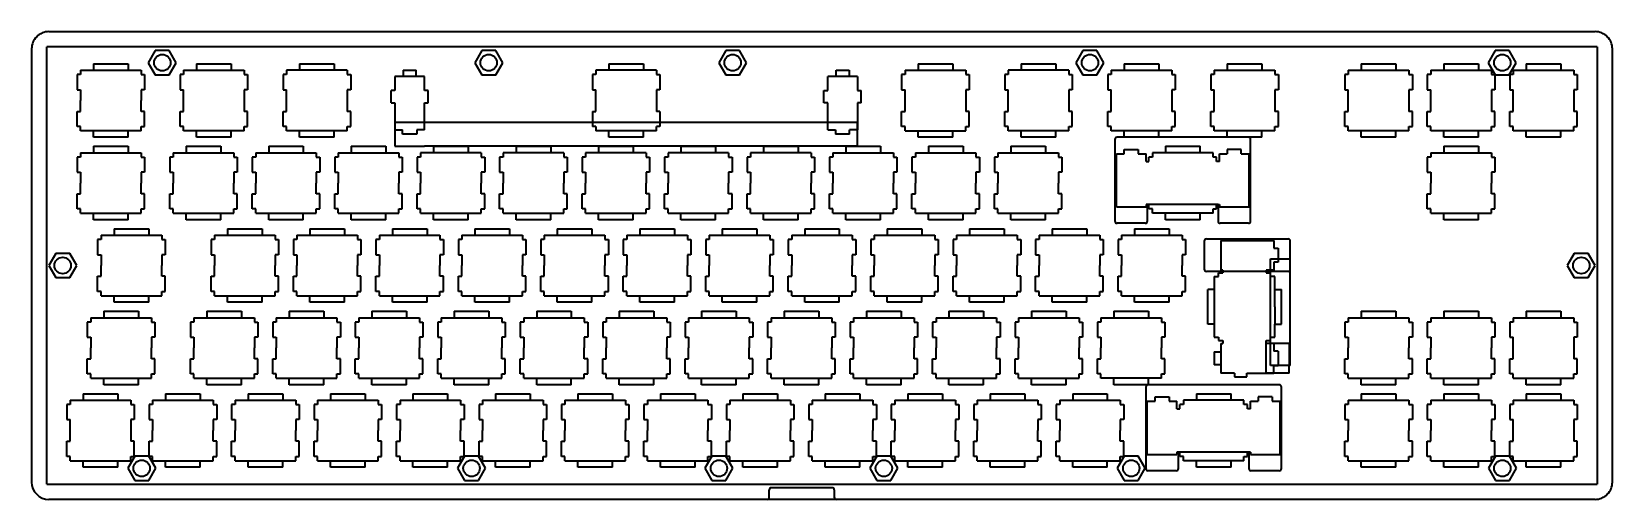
# Model space of a CAD drawing. Extents: x 27 to 393, y 94 to 203.
import ezdxf

# ---------------------------------------------------------------- set-up
doc = ezdxf.new("R2010")
doc.units = 0

msp = doc.modelspace()

# ---------------------------------------------------------------- linework, layer by layer
at = {"color": 7, "lineweight": 35}
for p, q in [((31.406002, 202.5065), (388.593994, 202.5065)), ((27.406002, 198.5065), (27.406002, 98.4935)), ((389.093994, 199.0065), (30.906002, 199.0065)), ((30.906002, 97.9935), (30.906002, 199.0065)), ((389.093994, 199.0065), (389.093994, 97.9935)), ((392.593994, 98.4935), (392.593994, 198.5065)), ((111.324005, 181.600494), (218.186005, 181.600494)), ((218.186005, 176.050507), (118.173996, 176.050507)), ((308.498993, 178.100494), (278.187012, 178.100494)), ((313.637054, 125.444504), (313.637054, 150.018707)), ((318.179993, 125.444504), (318.179993, 150.018707)), ((315.643005, 120.9505), (285.330994, 120.9505)), ((30.906002, 97.9935), (389.093994, 97.9935)), ((197.317001, 94.4935), (31.406002, 94.4935)), ((388.593994, 94.4935), (213.317001, 94.4935))]:
    msp.add_line(p, q, dxfattribs=at)
at = {"color": 7, "lineweight": 35, "ltscale": 0.080829}
for p, q in [((55.983421, 198.1315), (54.36684, 195.331497)), ((59.216583, 198.1315), (55.983421, 198.1315)), ((60.83316, 195.331497), (59.216583, 198.1315)), ((131.38942, 198.1315), (129.772842, 195.331497)), ((134.622589, 198.1315), (131.38942, 198.1315)), ((136.239166, 195.331497), (134.622589, 198.1315)), ((187.745422, 198.1315), (186.128845, 195.331497)), ((190.978592, 198.1315), (187.745422, 198.1315)), ((192.595169, 195.331497), (190.978592, 198.1315)), ((270.29541, 198.1315), (268.678833, 195.331497)), ((273.528564, 198.1315), (270.29541, 198.1315)), ((275.145172, 195.331497), (273.528564, 198.1315)), ((365.546417, 198.1315), (363.92984, 195.331497)), ((368.779572, 198.1315), (365.546417, 198.1315)), ((370.396179, 195.331497), (368.779572, 198.1315)), ((54.36684, 195.331497), (55.983421, 192.531494)), ((59.216583, 192.531494), (60.83316, 195.331497)), ((129.772842, 195.331497), (131.38942, 192.531494)), ((134.622589, 192.531494), (136.239166, 195.331497)), ((186.128845, 195.331497), (187.745422, 192.531494)), ((190.978592, 192.531494), (192.595169, 195.331497)), ((268.678833, 195.331497), (270.29541, 192.531494)), ((273.528564, 192.531494), (275.145172, 195.331497)), ((363.92984, 195.331497), (365.546417, 192.531494)), ((368.779572, 192.531494), (370.396179, 195.331497)), ((55.983421, 192.531494), (59.216583, 192.531494)), ((131.38942, 192.531494), (134.622589, 192.531494)), ((187.745422, 192.531494), (190.978592, 192.531494)), ((270.29541, 192.531494), (273.528564, 192.531494)), ((365.546417, 192.531494), (368.779572, 192.531494)), ((32.96442, 151.300507), (31.347839, 148.500504)), ((36.197582, 151.300507), (32.96442, 151.300507)), ((37.814163, 148.500504), (36.197582, 151.300507)), ((383.802429, 151.2995), (382.185852, 148.499496)), ((387.035583, 151.2995), (383.802429, 151.2995)), ((388.652161, 148.499496), (387.035583, 151.2995)), ((31.347839, 148.500504), (32.96442, 145.7005)), ((36.197582, 145.7005), (37.814163, 148.500504)), ((382.185852, 148.499496), (383.802429, 145.699493)), ((387.035583, 145.699493), (388.652161, 148.499496)), ((32.96442, 145.7005), (36.197582, 145.7005)), ((383.802429, 145.699493), (387.035583, 145.699493)), ((51.220421, 104.468498), (49.60384, 101.668503)), ((54.453583, 104.468498), (51.220421, 104.468498)), ((56.070164, 101.668503), (54.453583, 104.468498)), ((127.420425, 104.468498), (125.803833, 101.668503)), ((130.65358, 104.468498), (127.420425, 104.468498)), ((132.270157, 101.668503), (130.65358, 104.468498)), ((184.570419, 104.468498), (182.953842, 101.668503)), ((187.803589, 104.468498), (184.570419, 104.468498)), ((189.420166, 101.668503), (187.803589, 104.468498)), ((222.670425, 104.468498), (221.053848, 101.668503)), ((225.90358, 104.468498), (222.670425, 104.468498)), ((227.520172, 101.668503), (225.90358, 104.468498)), ((279.820404, 104.468498), (278.203827, 101.668503)), ((284.670166, 101.668503), (283.053589, 104.468498)), ((365.56543, 104.468498), (363.948853, 101.668503)), ((368.798584, 104.468498), (365.56543, 104.468498)), ((370.415161, 101.668503), (368.798584, 104.468498)), ((49.60384, 101.668503), (51.220421, 98.8685)), ((51.220421, 98.8685), (54.453583, 98.8685)), ((54.453583, 98.8685), (56.070164, 101.668503)), ((125.803833, 101.668503), (127.420425, 98.8685)), ((127.420425, 98.8685), (130.65358, 98.8685)), ((130.65358, 98.8685), (132.270157, 101.668503)), ((182.953842, 101.668503), (184.570419, 98.8685)), ((184.570419, 98.8685), (187.803589, 98.8685)), ((187.803589, 98.8685), (189.420166, 101.668503)), ((221.053848, 101.668503), (222.670425, 98.8685)), ((222.670425, 98.8685), (225.90358, 98.8685)), ((225.90358, 98.8685), (227.520172, 101.668503)), ((278.203827, 101.668503), (279.820404, 98.8685)), ((283.053589, 98.8685), (284.670166, 101.668503)), ((363.948853, 101.668503), (365.56543, 98.8685)), ((365.56543, 98.8685), (368.798584, 98.8685)), ((368.798584, 98.8685), (370.415161, 101.668503))]:
    msp.add_line(p, q, dxfattribs=at)
at = {"color": 7, "lineweight": 35, "ltscale": 0.35}
for p, q in [((38.693001, 193.600494), (52.693001, 193.600494)), ((62.505005, 193.600494), (76.505005, 193.600494)), ((100.317001, 193.600494), (86.317001, 193.600494)), ((171.755005, 193.600494), (157.755005, 193.600494)), ((229.193008, 193.600494), (243.193008, 193.600494)), ((267.005005, 193.600494), (253.005005, 193.600494)), ((300.628998, 193.600494), (314.628998, 193.600494)), ((331.588013, 193.600494), (345.588013, 193.600494)), ((350.638, 193.600494), (364.638, 193.600494)), ((369.688019, 193.600494), (383.688019, 193.600494)), ((52.693001, 179.600494), (38.693001, 179.600494)), ((76.505005, 179.600494), (62.505005, 179.600494)), ((100.317001, 179.600494), (86.317001, 179.600494)), ((171.755005, 179.600494), (157.755005, 179.600494)), ((229.193008, 179.600494), (243.193008, 179.600494)), ((267.005005, 179.600494), (253.005005, 179.600494)), ((314.628998, 179.600494), (300.628998, 179.600494)), ((345.588013, 179.600494), (331.588013, 179.600494)), ((364.638, 179.600494), (350.638, 179.600494)), ((383.688019, 179.600494), (369.688019, 179.600494)), ((131.274002, 174.550507), (117.274002, 174.550507)), ((150.324005, 174.550507), (136.324005, 174.550507)), ((169.374008, 174.550507), (155.374008, 174.550507)), ((188.424011, 174.550507), (174.424011, 174.550507)), ((207.473999, 174.550507), (193.473999, 174.550507)), ((212.524002, 174.550507), (226.524002, 174.550507)), ((300.630005, 145.975494), (300.630005, 131.975494)), ((288.437012, 122.4505), (274.437012, 122.4505)), ((307.487, 117.400497), (293.487, 117.400497)), ((307.487, 103.400497), (293.487, 103.400497)), ((212.317001, 97.193497), (198.317001, 97.193497))]:
    msp.add_line(p, q, dxfattribs=at)
at = {"color": 7, "lineweight": 35, "ltscale": 0.025}
for p, q in [((38.693001, 193.600494), (38.693001, 192.600494)), ((52.693001, 193.600494), (52.693001, 192.600494)), ((62.505005, 193.600494), (62.505005, 192.600494)), ((76.505005, 193.600494), (76.505005, 192.600494)), ((86.317001, 193.600494), (86.317001, 192.600494)), ((100.317001, 193.600494), (100.317001, 192.600494)), ((157.755005, 193.600494), (157.755005, 192.600494)), ((171.755005, 193.600494), (171.755005, 192.600494)), ((229.193008, 193.600494), (229.193008, 192.600494)), ((243.193008, 193.600494), (243.193008, 192.600494)), ((253.005005, 193.600494), (253.005005, 192.600494)), ((267.005005, 193.600494), (267.005005, 192.600494)), ((276.816986, 193.600494), (276.816986, 192.600494)), ((290.817017, 193.600494), (290.817017, 192.600494)), ((300.628998, 193.600494), (300.628998, 192.600494)), ((314.628998, 193.600494), (314.628998, 192.600494)), ((331.588013, 193.600494), (331.588013, 192.600494)), ((345.588013, 193.600494), (345.588013, 192.600494)), ((350.638, 193.600494), (350.638, 192.600494)), ((364.638, 193.600494), (364.638, 192.600494)), ((369.688019, 193.600494), (369.688019, 192.600494)), ((383.688019, 193.600494), (383.688019, 192.600494)), ((38.693001, 179.600494), (38.693001, 180.600494)), ((52.693001, 179.600494), (52.693001, 180.600494)), ((62.505005, 179.600494), (62.505005, 180.600494)), ((76.505005, 179.600494), (76.505005, 180.600494)), ((86.317001, 179.600494), (86.317001, 180.600494)), ((100.317001, 179.600494), (100.317001, 180.600494)), ((157.755005, 180.600494), (157.755005, 179.600494)), ((171.755005, 179.600494), (171.755005, 180.600494)), ((229.193008, 179.600494), (229.193008, 180.600494)), ((243.193008, 179.600494), (243.193008, 180.600494)), ((253.005005, 179.600494), (253.005005, 180.600494)), ((267.005005, 179.600494), (267.005005, 180.600494)), ((276.816986, 179.600494), (276.816986, 180.600494)), ((290.817017, 179.600494), (290.817017, 180.600494)), ((300.628998, 179.600494), (300.628998, 180.600494)), ((314.628998, 179.600494), (314.628998, 180.600494)), ((331.588013, 179.600494), (331.588013, 180.600494)), ((345.588013, 179.600494), (345.588013, 180.600494)), ((350.638, 179.600494), (350.638, 180.600494)), ((364.638, 179.600494), (364.638, 180.600494)), ((369.688019, 179.600494), (369.688019, 180.600494)), ((383.688019, 179.600494), (383.688019, 180.600494)), ((38.693001, 174.550507), (38.693001, 173.550507)), ((52.693001, 174.550507), (52.693001, 173.550507)), ((60.124001, 174.550507), (60.124001, 173.550507)), ((74.124001, 174.550507), (74.124001, 173.550507)), ((79.174004, 174.550507), (79.174004, 173.550507)), ((93.174004, 174.550507), (93.174004, 173.550507)), ((98.223999, 174.550507), (98.223999, 173.550507)), ((112.223999, 174.550507), (112.223999, 173.550507)), ((117.274002, 174.550507), (117.274002, 173.550507)), ((131.274002, 174.550507), (131.274002, 173.550507)), ((136.324005, 174.550507), (136.324005, 173.550507)), ((150.324005, 174.550507), (150.324005, 173.550507)), ((155.374008, 174.550507), (155.374008, 173.550507)), ((169.374008, 174.550507), (169.374008, 173.550507)), ((174.424011, 174.550507), (174.424011, 173.550507)), ((188.424011, 174.550507), (188.424011, 173.550507)), ((193.473999, 174.550507), (193.473999, 173.550507)), ((207.473999, 174.550507), (207.473999, 173.550507)), ((212.524002, 174.550507), (212.524002, 173.550507)), ((226.524002, 174.550507), (226.524002, 173.550507)), ((231.574005, 174.550507), (231.574005, 173.550507)), ((245.574005, 174.550507), (245.574005, 173.550507)), ((250.624008, 174.550507), (250.624008, 173.550507)), ((264.623993, 174.550507), (264.623993, 173.550507)), ((285.542999, 172.550507), (285.542999, 173.550507)), ((286.342987, 174.550507), (286.342987, 173.550507)), ((300.343018, 173.550507), (300.343018, 174.550507)), ((301.143005, 172.550507), (301.143005, 173.550507)), ((350.638, 174.550507), (350.638, 173.550507)), ((364.638, 174.550507), (364.638, 173.550507)), ((38.693001, 160.550507), (38.693001, 161.550507)), ((52.693001, 160.550507), (52.693001, 161.550507)), ((60.124001, 160.550507), (60.124001, 161.550507)), ((74.124001, 160.550507), (74.124001, 161.550507)), ((79.174004, 160.550507), (79.174004, 161.550507)), ((93.174004, 160.550507), (93.174004, 161.550507)), ((98.223999, 160.550507), (98.223999, 161.550507)), ((112.223999, 160.550507), (112.223999, 161.550507)), ((117.274002, 160.550507), (117.274002, 161.550507)), ((131.274002, 160.550507), (131.274002, 161.550507)), ((136.324005, 160.550507), (136.324005, 161.550507)), ((150.324005, 160.550507), (150.324005, 161.550507)), ((155.374008, 160.550507), (155.374008, 161.550507)), ((169.374008, 160.550507), (169.374008, 161.550507)), ((174.424011, 160.550507), (174.424011, 161.550507)), ((188.424011, 160.550507), (188.424011, 161.550507)), ((193.473999, 160.550507), (193.473999, 161.550507)), ((207.473999, 160.550507), (207.473999, 161.550507)), ((212.524002, 160.550507), (212.524002, 161.550507)), ((226.524002, 160.550507), (226.524002, 161.550507)), ((231.574005, 160.550507), (231.574005, 161.550507)), ((245.574005, 160.550507), (245.574005, 161.550507)), ((250.624008, 160.550507), (250.624008, 161.550507)), ((264.623993, 160.550507), (264.623993, 161.550507)), ((285.542999, 161.550507), (285.542999, 162.550507)), ((286.342987, 160.550507), (286.342987, 161.550507)), ((300.343018, 160.550507), (300.343018, 161.550507)), ((301.143005, 161.550507), (301.143005, 162.550507)), ((350.638, 160.550507), (350.638, 161.550507)), ((364.638, 160.550507), (364.638, 161.550507)), ((43.456001, 155.500504), (43.456001, 154.500504)), ((57.456001, 155.500504), (57.456001, 154.500504)), ((69.650002, 155.500504), (69.650002, 154.500504)), ((83.650002, 155.500504), (83.650002, 154.500504)), ((88.699997, 155.500504), (88.699997, 154.500504)), ((102.699997, 155.500504), (102.699997, 154.500504)), ((107.75, 155.500504), (107.75, 154.500504)), ((121.75, 155.500504), (121.75, 154.500504)), ((126.800003, 155.500504), (126.800003, 154.500504)), ((140.800003, 155.500504), (140.800003, 154.500504)), ((145.850006, 155.500504), (145.850006, 154.500504)), ((159.850006, 155.500504), (159.850006, 154.500504)), ((164.900009, 155.500504), (164.900009, 154.500504)), ((178.900009, 155.500504), (178.900009, 154.500504)), ((183.950012, 155.500504), (183.950012, 154.500504)), ((197.950012, 155.500504), (197.950012, 154.500504)), ((203, 155.500504), (203, 154.500504)), ((217, 155.500504), (217, 154.500504)), ((222.050003, 155.500504), (222.050003, 154.500504)), ((236.050003, 155.500504), (236.050003, 154.500504)), ((241.100006, 155.500504), (241.100006, 154.500504)), ((255.100006, 155.500504), (255.100006, 154.500504)), ((260.149994, 155.500504), (260.149994, 154.500504)), ((274.149994, 155.500504), (274.149994, 154.500504)), ((279.200012, 155.500504), (279.200012, 154.500504)), ((293.200012, 155.500504), (293.200012, 154.500504)), ((301.630005, 146.775497), (302.630005, 146.775497)), ((312.630005, 146.775497), (313.630005, 146.775497)), ((43.456001, 141.500504), (43.456001, 142.500504)), ((57.456001, 141.500504), (57.456001, 142.500504)), ((69.650002, 141.500504), (69.650002, 142.500504)), ((83.650002, 141.500504), (83.650002, 142.500504)), ((88.699997, 141.500504), (88.699997, 142.500504)), ((102.699997, 141.500504), (102.699997, 142.500504)), ((107.75, 141.500504), (107.75, 142.500504)), ((121.75, 141.500504), (121.75, 142.500504)), ((126.800003, 141.500504), (126.800003, 142.500504)), ((140.800003, 141.500504), (140.800003, 142.500504)), ((145.850006, 141.500504), (145.850006, 142.500504)), ((159.850006, 141.500504), (159.850006, 142.500504)), ((164.900009, 141.500504), (164.900009, 142.500504)), ((178.900009, 141.500504), (178.900009, 142.500504)), ((183.950012, 141.500504), (183.950012, 142.500504)), ((197.950012, 141.500504), (197.950012, 142.500504)), ((203, 141.500504), (203, 142.500504)), ((217, 141.500504), (217, 142.500504)), ((222.050003, 141.500504), (222.050003, 142.500504)), ((236.050003, 141.500504), (236.050003, 142.500504)), ((241.100006, 141.500504), (241.100006, 142.500504)), ((255.100006, 141.500504), (255.100006, 142.500504)), ((260.149994, 141.500504), (260.149994, 142.500504)), ((274.149994, 141.500504), (274.149994, 142.500504)), ((279.200012, 141.500504), (279.200012, 142.500504)), ((293.200012, 141.500504), (293.200012, 142.500504)), ((300.630005, 145.975494), (301.630005, 145.975494)), ((314.630005, 145.975494), (313.630005, 145.975494)), ((41.075005, 136.4505), (41.075005, 135.4505)), ((55.075005, 136.4505), (55.075005, 135.4505)), ((64.887001, 136.4505), (64.887001, 135.4505)), ((78.887001, 136.4505), (78.887001, 135.4505)), ((83.937004, 136.4505), (83.937004, 135.4505)), ((97.936996, 136.4505), (97.936996, 135.4505)), ((102.987, 136.4505), (102.987, 135.4505)), ((116.987, 136.4505), (116.987, 135.4505)), ((122.037003, 136.4505), (122.037003, 135.4505)), ((136.037003, 136.4505), (136.037003, 135.4505)), ((141.087006, 136.4505), (141.087006, 135.4505)), ((155.087006, 136.4505), (155.087006, 135.4505)), ((160.137009, 136.4505), (160.137009, 135.4505)), ((174.137009, 136.4505), (174.137009, 135.4505)), ((179.187012, 136.4505), (179.187012, 135.4505)), ((193.187012, 136.4505), (193.187012, 135.4505)), ((198.237, 136.4505), (198.237, 135.4505)), ((212.237, 136.4505), (212.237, 135.4505)), ((217.287003, 136.4505), (217.287003, 135.4505)), ((231.287003, 136.4505), (231.287003, 135.4505)), ((236.337006, 136.4505), (236.337006, 135.4505)), ((250.337006, 136.4505), (250.337006, 135.4505)), ((255.387009, 136.4505), (255.387009, 135.4505)), ((269.386993, 136.4505), (269.386993, 135.4505)), ((274.437012, 136.4505), (274.437012, 135.4505)), ((288.437012, 136.4505), (288.437012, 135.4505)), ((331.588013, 136.4505), (331.588013, 135.4505)), ((345.588013, 136.4505), (345.588013, 135.4505)), ((350.638, 136.4505), (350.638, 135.4505)), ((364.638, 136.4505), (364.638, 135.4505)), ((369.688019, 136.4505), (369.688019, 135.4505)), ((383.688019, 136.4505), (383.688019, 135.4505)), ((300.630005, 131.975494), (301.630005, 131.975494)), ((313.630005, 131.975494), (314.630005, 131.975494)), ((301.630005, 131.175507), (302.630005, 131.175507)), ((312.630005, 131.175507), (313.630005, 131.175507)), ((41.075005, 122.4505), (41.075005, 123.4505)), ((55.075005, 122.4505), (55.075005, 123.4505)), ((64.887001, 122.4505), (64.887001, 123.4505)), ((78.887001, 122.4505), (78.887001, 123.4505)), ((83.937004, 122.4505), (83.937004, 123.4505)), ((97.936996, 122.4505), (97.936996, 123.4505)), ((102.987, 122.4505), (102.987, 123.4505)), ((116.987, 122.4505), (116.987, 123.4505)), ((122.037003, 122.4505), (122.037003, 123.4505)), ((136.037003, 122.4505), (136.037003, 123.4505)), ((141.087006, 122.4505), (141.087006, 123.4505)), ((155.087006, 122.4505), (155.087006, 123.4505)), ((160.137009, 122.4505), (160.137009, 123.4505)), ((174.137009, 122.4505), (174.137009, 123.4505)), ((179.187012, 122.4505), (179.187012, 123.4505)), ((193.187012, 122.4505), (193.187012, 123.4505)), ((198.237, 122.4505), (198.237, 123.4505)), ((212.237, 122.4505), (212.237, 123.4505)), ((217.287003, 122.4505), (217.287003, 123.4505)), ((231.287003, 122.4505), (231.287003, 123.4505)), ((236.337006, 122.4505), (236.337006, 123.4505)), ((250.337006, 122.4505), (250.337006, 123.4505)), ((255.387009, 122.4505), (255.387009, 123.4505)), ((269.386993, 122.4505), (269.386993, 123.4505)), ((274.437012, 122.4505), (274.437012, 123.4505)), ((288.437012, 122.4505), (288.437012, 123.4505)), ((331.588013, 122.4505), (331.588013, 123.4505)), ((345.588013, 122.4505), (345.588013, 123.4505)), ((350.638, 122.4505), (350.638, 123.4505)), ((364.638, 122.4505), (364.638, 123.4505)), ((369.688019, 122.4505), (369.688019, 123.4505)), ((383.688019, 122.4505), (383.688019, 123.4505)), ((36.312004, 117.400497), (36.312004, 116.400497)), ((50.312004, 117.400497), (50.312004, 116.400497)), ((55.362, 117.400497), (55.362, 116.400497)), ((69.362, 117.400497), (69.362, 116.400497)), ((74.412003, 117.400497), (74.412003, 116.400497)), ((88.412003, 117.400497), (88.412003, 116.400497)), ((93.462006, 117.400497), (93.462006, 116.400497)), ((107.462006, 117.400497), (107.462006, 116.400497)), ((112.512009, 117.400497), (112.512009, 116.400497)), ((126.512009, 117.400497), (126.512009, 116.400497)), ((131.561996, 117.400497), (131.561996, 116.400497)), ((145.561996, 117.400497), (145.561996, 116.400497)), ((150.612, 117.400497), (150.612, 116.400497)), ((164.612, 117.400497), (164.612, 116.400497)), ((169.662003, 117.400497), (169.662003, 116.400497)), ((183.662003, 117.400497), (183.662003, 116.400497)), ((188.712006, 117.400497), (188.712006, 116.400497)), ((202.712006, 117.400497), (202.712006, 116.400497)), ((207.762009, 117.400497), (207.762009, 116.400497)), ((221.762009, 117.400497), (221.762009, 116.400497)), ((226.812012, 117.400497), (226.812012, 116.400497)), ((240.812012, 117.400497), (240.812012, 116.400497)), ((245.862, 117.400497), (245.862, 116.400497)), ((259.862, 117.400497), (259.862, 116.400497)), ((264.911987, 117.400497), (264.911987, 116.400497)), ((278.911987, 117.400497), (278.911987, 116.400497)), ((293.487, 117.400497), (293.487, 116.400497)), ((307.487, 116.400497), (307.487, 117.400497)), ((331.588013, 117.400497), (331.588013, 116.400497)), ((345.588013, 117.400497), (345.588013, 116.400497)), ((350.638, 117.400497), (350.638, 116.400497)), ((364.638, 117.400497), (364.638, 116.400497)), ((369.688019, 117.400497), (369.688019, 116.400497)), ((383.688019, 117.400497), (383.688019, 116.400497)), ((292.687012, 115.400497), (292.687012, 116.400497)), ((308.287018, 115.400497), (308.287018, 116.400497)), ((36.312004, 103.400497), (36.312004, 104.400497)), ((50.312004, 103.400497), (50.312004, 104.400497)), ((55.362, 103.400497), (55.362, 104.400497)), ((69.362, 103.400497), (69.362, 104.400497)), ((74.412003, 103.400497), (74.412003, 104.400497)), ((88.412003, 103.400497), (88.412003, 104.400497)), ((93.462006, 103.400497), (93.462006, 104.400497)), ((107.462006, 103.400497), (107.462006, 104.400497)), ((112.512009, 103.400497), (112.512009, 104.400497)), ((126.512009, 103.400497), (126.512009, 104.400497)), ((131.561996, 103.400497), (131.561996, 104.400497)), ((145.561996, 103.400497), (145.561996, 104.400497)), ((150.612, 103.400497), (150.612, 104.400497)), ((164.612, 103.400497), (164.612, 104.400497)), ((169.662003, 103.400497), (169.662003, 104.400497)), ((183.662003, 103.400497), (183.662003, 104.400497)), ((188.712006, 103.400497), (188.712006, 104.400497)), ((202.712006, 103.400497), (202.712006, 104.400497)), ((207.762009, 103.400497), (207.762009, 104.400497)), ((221.762009, 103.400497), (221.762009, 104.400497)), ((226.812012, 103.400497), (226.812012, 104.400497)), ((240.812012, 103.400497), (240.812012, 104.400497)), ((245.862, 103.400497), (245.862, 104.400497)), ((259.862, 103.400497), (259.862, 104.400497)), ((264.911987, 103.400497), (264.911987, 104.400497)), ((278.911987, 103.400497), (278.911987, 104.400497)), ((292.687012, 104.400497), (292.687012, 105.400497)), ((293.487, 103.400497), (293.487, 104.400497)), ((307.487, 103.400497), (307.487, 104.400497)), ((308.287018, 104.400497), (308.287018, 105.400497)), ((331.588013, 103.400497), (331.588013, 104.400497)), ((345.588013, 103.400497), (345.588013, 104.400497)), ((350.638, 103.400497), (350.638, 104.400497)), ((364.638, 103.400497), (364.638, 104.400497)), ((369.688019, 103.400497), (369.688019, 104.400497)), ((383.688019, 103.400497), (383.688019, 104.400497))]:
    msp.add_line(p, q, dxfattribs=at)
at = {"color": 7, "lineweight": 35, "ltscale": 0.2}
for p, q in [((41.693001, 195.100494), (49.693001, 195.100494)), ((65.505005, 195.100494), (73.505005, 195.100494)), ((89.317001, 195.100494), (97.317001, 195.100494)), ((160.755005, 195.100494), (168.755005, 195.100494)), ((232.193008, 195.100494), (240.193008, 195.100494)), ((256.005005, 195.100494), (264.005005, 195.100494)), ((303.628998, 195.100494), (311.628998, 195.100494)), ((334.588013, 195.100494), (342.588013, 195.100494)), ((353.638, 195.100494), (361.638, 195.100494)), ((372.688019, 195.100494), (380.688019, 195.100494)), ((49.693001, 178.100494), (41.693001, 178.100494)), ((41.693001, 176.050507), (49.693001, 176.050507)), ((63.124001, 176.050507), (71.124001, 176.050507)), ((73.505005, 178.100494), (65.505005, 178.100494)), ((82.174004, 176.050507), (90.174004, 176.050507)), ((97.317001, 178.100494), (89.317001, 178.100494)), ((101.223999, 176.050507), (109.223999, 176.050507)), ((120.274002, 176.050507), (128.274002, 176.050507)), ((139.324005, 176.050507), (147.324005, 176.050507)), ((158.374008, 176.050507), (166.374008, 176.050507)), ((168.755005, 178.100494), (160.755005, 178.100494)), ((177.424011, 176.050507), (185.424011, 176.050507)), ((196.473999, 176.050507), (204.473999, 176.050507)), ((215.524002, 176.050507), (223.524002, 176.050507)), ((240.193008, 178.100494), (232.193008, 178.100494)), ((234.574005, 176.050507), (242.574005, 176.050507)), ((253.624008, 176.050507), (261.623993, 176.050507)), ((264.005005, 178.100494), (256.005005, 178.100494)), ((289.343018, 176.050507), (297.343018, 176.050507)), ((311.628998, 178.100494), (303.628998, 178.100494)), ((342.588013, 178.100494), (334.588013, 178.100494)), ((361.638, 178.100494), (353.638, 178.100494)), ((353.638, 176.050507), (361.638, 176.050507)), ((380.688019, 178.100494), (372.688019, 178.100494)), ((41.693001, 174.550507), (49.693001, 174.550507)), ((63.124001, 174.550507), (71.124001, 174.550507)), ((82.174004, 174.550507), (90.174004, 174.550507)), ((101.223999, 174.550507), (109.223999, 174.550507)), ((234.574005, 174.550507), (242.574005, 174.550507)), ((253.624008, 174.550507), (261.623993, 174.550507)), ((353.638, 174.550507), (361.638, 174.550507)), ((41.693001, 160.550507), (49.693001, 160.550507)), ((49.693001, 159.050507), (41.693001, 159.050507)), ((63.124001, 160.550507), (71.124001, 160.550507)), ((71.124001, 159.050507), (63.124001, 159.050507)), ((82.174004, 160.550507), (90.174004, 160.550507)), ((90.174004, 159.050507), (82.174004, 159.050507)), ((101.223999, 160.550507), (109.223999, 160.550507)), ((109.223999, 159.050507), (101.223999, 159.050507)), ((120.274002, 160.550507), (128.274002, 160.550507)), ((128.274002, 159.050507), (120.274002, 159.050507)), ((139.324005, 160.550507), (147.324005, 160.550507)), ((147.324005, 159.050507), (139.324005, 159.050507)), ((158.374008, 160.550507), (166.374008, 160.550507)), ((166.374008, 159.050507), (158.374008, 159.050507)), ((177.424011, 160.550507), (185.424011, 160.550507)), ((185.424011, 159.050507), (177.424011, 159.050507)), ((196.473999, 160.550507), (204.473999, 160.550507)), ((204.473999, 159.050507), (196.473999, 159.050507)), ((215.524002, 160.550507), (223.524002, 160.550507)), ((223.524002, 159.050507), (215.524002, 159.050507)), ((234.574005, 160.550507), (242.574005, 160.550507)), ((242.574005, 159.050507), (234.574005, 159.050507)), ((253.624008, 160.550507), (261.623993, 160.550507)), ((261.623993, 159.050507), (253.624008, 159.050507)), ((297.343018, 159.050507), (289.343018, 159.050507)), ((353.638, 160.550507), (361.638, 160.550507)), ((361.638, 159.050507), (353.638, 159.050507)), ((46.456001, 157.000504), (54.456001, 157.000504)), ((46.456001, 155.500504), (54.456001, 155.500504)), ((72.650002, 157.000504), (80.650002, 157.000504)), ((72.650002, 155.500504), (80.650002, 155.500504)), ((91.699997, 157.000504), (99.699997, 157.000504)), ((91.699997, 155.500504), (99.699997, 155.500504)), ((110.75, 157.000504), (118.75, 157.000504)), ((110.75, 155.500504), (118.75, 155.500504)), ((129.800003, 157.000504), (137.800003, 157.000504)), ((129.800003, 155.500504), (137.800003, 155.500504)), ((148.850006, 157.000504), (156.850006, 157.000504)), ((148.850006, 155.500504), (156.850006, 155.500504)), ((167.900009, 157.000504), (175.900009, 157.000504)), ((167.900009, 155.500504), (175.900009, 155.500504)), ((186.950012, 157.000504), (194.950012, 157.000504)), ((186.950012, 155.500504), (194.950012, 155.500504)), ((206, 157.000504), (214, 157.000504)), ((206, 155.500504), (214, 155.500504)), ((225.050003, 157.000504), (233.050003, 157.000504)), ((225.050003, 155.500504), (233.050003, 155.500504)), ((244.100006, 157.000504), (252.100006, 157.000504)), ((244.100006, 155.500504), (252.100006, 155.500504)), ((263.149994, 157.000504), (271.149994, 157.000504)), ((263.149994, 155.500504), (271.149994, 155.500504)), ((282.200012, 157.000504), (290.200012, 157.000504)), ((282.200012, 155.500504), (290.200012, 155.500504)), ((299.130005, 134.975494), (299.130005, 142.975494)), ((46.456001, 141.500504), (54.456001, 141.500504)), ((54.456001, 140.000504), (46.456001, 140.000504)), ((72.650002, 141.500504), (80.650002, 141.500504)), ((80.650002, 140.000504), (72.650002, 140.000504)), ((91.699997, 141.500504), (99.699997, 141.500504)), ((99.699997, 140.000504), (91.699997, 140.000504)), ((110.75, 141.500504), (118.75, 141.500504)), ((118.75, 140.000504), (110.75, 140.000504)), ((129.800003, 141.500504), (137.800003, 141.500504)), ((137.800003, 140.000504), (129.800003, 140.000504)), ((148.850006, 141.500504), (156.850006, 141.500504)), ((156.850006, 140.000504), (148.850006, 140.000504)), ((167.900009, 141.500504), (175.900009, 141.500504)), ((175.900009, 140.000504), (167.900009, 140.000504)), ((186.950012, 141.500504), (194.950012, 141.500504)), ((194.950012, 140.000504), (186.950012, 140.000504)), ((206, 141.500504), (214, 141.500504)), ((214, 140.000504), (206, 140.000504)), ((225.050003, 141.500504), (233.050003, 141.500504)), ((233.050003, 140.000504), (225.050003, 140.000504)), ((244.100006, 141.500504), (252.100006, 141.500504)), ((252.100006, 140.000504), (244.100006, 140.000504)), ((263.149994, 141.500504), (271.149994, 141.500504)), ((271.149994, 140.000504), (263.149994, 140.000504)), ((282.200012, 141.500504), (290.200012, 141.500504)), ((290.200012, 140.000504), (282.200012, 140.000504)), ((44.075001, 137.9505), (52.075005, 137.9505)), ((44.075001, 136.4505), (52.075005, 136.4505)), ((67.887001, 137.9505), (75.887001, 137.9505)), ((67.887001, 136.4505), (75.887001, 136.4505)), ((86.936996, 137.9505), (94.936996, 137.9505)), ((86.936996, 136.4505), (94.936996, 136.4505)), ((105.987, 137.9505), (113.987, 137.9505)), ((105.987, 136.4505), (113.987, 136.4505)), ((125.037003, 137.9505), (133.037003, 137.9505)), ((125.037003, 136.4505), (133.037003, 136.4505)), ((144.087006, 137.9505), (152.087006, 137.9505)), ((144.087006, 136.4505), (152.087006, 136.4505)), ((163.137009, 137.9505), (171.137009, 137.9505)), ((163.137009, 136.4505), (171.137009, 136.4505)), ((182.187012, 137.9505), (190.187012, 137.9505)), ((182.187012, 136.4505), (190.187012, 136.4505)), ((201.237, 137.9505), (209.237, 137.9505)), ((201.237, 136.4505), (209.237, 136.4505)), ((220.287003, 137.9505), (228.287003, 137.9505)), ((220.287003, 136.4505), (228.287003, 136.4505)), ((239.337006, 137.9505), (247.337006, 137.9505)), ((239.337006, 136.4505), (247.337006, 136.4505)), ((258.386993, 137.9505), (266.386993, 137.9505)), ((258.386993, 136.4505), (266.386993, 136.4505)), ((277.437012, 137.9505), (285.437012, 137.9505)), ((277.437012, 136.4505), (285.437012, 136.4505)), ((334.588013, 137.9505), (342.588013, 137.9505)), ((334.588013, 136.4505), (342.588013, 136.4505)), ((353.638, 137.9505), (361.638, 137.9505)), ((353.638, 136.4505), (361.638, 136.4505)), ((372.688019, 137.9505), (380.688019, 137.9505)), ((372.688019, 136.4505), (380.688019, 136.4505)), ((44.075001, 122.4505), (52.075005, 122.4505)), ((52.075005, 120.9505), (44.075001, 120.9505)), ((67.887001, 122.4505), (75.887001, 122.4505)), ((75.887001, 120.9505), (67.887001, 120.9505)), ((86.936996, 122.4505), (94.936996, 122.4505)), ((94.936996, 120.9505), (86.936996, 120.9505)), ((105.987, 122.4505), (113.987, 122.4505)), ((113.987, 120.9505), (105.987, 120.9505)), ((125.037003, 122.4505), (133.037003, 122.4505)), ((133.037003, 120.9505), (125.037003, 120.9505)), ((144.087006, 122.4505), (152.087006, 122.4505)), ((152.087006, 120.9505), (144.087006, 120.9505)), ((163.137009, 122.4505), (171.137009, 122.4505)), ((171.137009, 120.9505), (163.137009, 120.9505)), ((182.187012, 122.4505), (190.187012, 122.4505)), ((190.187012, 120.9505), (182.187012, 120.9505)), ((201.237, 122.4505), (209.237, 122.4505)), ((209.237, 120.9505), (201.237, 120.9505)), ((220.287003, 122.4505), (228.287003, 122.4505)), ((228.287003, 120.9505), (220.287003, 120.9505)), ((239.337006, 122.4505), (247.337006, 122.4505)), ((247.337006, 120.9505), (239.337006, 120.9505)), ((258.386993, 122.4505), (266.386993, 122.4505)), ((266.386993, 120.9505), (258.386993, 120.9505)), ((285.437012, 120.9505), (277.437012, 120.9505)), ((334.588013, 122.4505), (342.588013, 122.4505)), ((342.588013, 120.9505), (334.588013, 120.9505)), ((353.638, 122.4505), (361.638, 122.4505)), ((361.638, 120.9505), (353.638, 120.9505)), ((372.688019, 122.4505), (380.688019, 122.4505)), ((380.688019, 120.9505), (372.688019, 120.9505)), ((39.312, 118.900497), (47.312004, 118.900497)), ((39.312, 117.400497), (47.312004, 117.400497)), ((58.362, 118.900497), (66.362, 118.900497)), ((58.362, 117.400497), (66.362, 117.400497)), ((77.412003, 118.900497), (85.412003, 118.900497)), ((77.412003, 117.400497), (85.412003, 117.400497)), ((96.462006, 118.900497), (104.462006, 118.900497)), ((96.462006, 117.400497), (104.462006, 117.400497)), ((115.512009, 118.900497), (123.512009, 118.900497)), ((115.512009, 117.400497), (123.512009, 117.400497)), ((134.561996, 118.900497), (142.561996, 118.900497)), ((134.561996, 117.400497), (142.561996, 117.400497)), ((153.612, 118.900497), (161.612, 118.900497)), ((153.612, 117.400497), (161.612, 117.400497)), ((172.662003, 118.900497), (180.662003, 118.900497)), ((172.662003, 117.400497), (180.662003, 117.400497)), ((191.712006, 118.900497), (199.712006, 118.900497)), ((191.712006, 117.400497), (199.712006, 117.400497)), ((210.762009, 118.900497), (218.762009, 118.900497)), ((210.762009, 117.400497), (218.762009, 117.400497)), ((229.812012, 118.900497), (237.812012, 118.900497)), ((229.812012, 117.400497), (237.812012, 117.400497)), ((248.862, 118.900497), (256.862, 118.900497)), ((248.862, 117.400497), (256.862, 117.400497)), ((267.911987, 118.900497), (275.911987, 118.900497)), ((267.911987, 117.400497), (275.911987, 117.400497)), ((296.487, 118.900497), (304.487, 118.900497)), ((334.588013, 118.900497), (342.588013, 118.900497)), ((334.588013, 117.400497), (342.588013, 117.400497)), ((353.638, 118.900497), (361.638, 118.900497)), ((353.638, 117.400497), (361.638, 117.400497)), ((372.688019, 118.900497), (380.688019, 118.900497)), ((372.688019, 117.400497), (380.688019, 117.400497)), ((39.312, 103.400497), (47.312004, 103.400497)), ((58.362, 103.400497), (66.362, 103.400497)), ((77.412003, 103.400497), (85.412003, 103.400497)), ((96.462006, 103.400497), (104.462006, 103.400497)), ((115.512009, 103.400497), (123.512009, 103.400497)), ((134.561996, 103.400497), (142.561996, 103.400497)), ((153.612, 103.400497), (161.612, 103.400497)), ((172.662003, 103.400497), (180.662003, 103.400497)), ((191.712006, 103.400497), (199.712006, 103.400497)), ((210.762009, 103.400497), (218.762009, 103.400497)), ((229.812012, 103.400497), (237.812012, 103.400497)), ((248.862, 103.400497), (256.862, 103.400497)), ((267.911987, 103.400497), (275.911987, 103.400497)), ((334.588013, 103.400497), (342.588013, 103.400497)), ((353.638, 103.400497), (361.638, 103.400497)), ((372.688019, 103.400497), (380.688019, 103.400497)), ((47.312004, 101.900497), (39.312, 101.900497)), ((66.362, 101.900497), (58.362, 101.900497)), ((85.412003, 101.900497), (77.412003, 101.900497)), ((104.462006, 101.900497), (96.462006, 101.900497)), ((123.512009, 101.900497), (115.512009, 101.900497)), ((142.561996, 101.900497), (134.561996, 101.900497)), ((161.612, 101.900497), (153.612, 101.900497)), ((180.662003, 101.900497), (172.662003, 101.900497)), ((199.712006, 101.900497), (191.712006, 101.900497)), ((218.762009, 101.900497), (210.762009, 101.900497)), ((237.812012, 101.900497), (229.812012, 101.900497)), ((256.862, 101.900497), (248.862, 101.900497)), ((275.911987, 101.900497), (267.911987, 101.900497)), ((304.487, 101.900497), (296.487, 101.900497)), ((342.588013, 101.900497), (334.588013, 101.900497)), ((361.638, 101.900497), (353.638, 101.900497)), ((380.688019, 101.900497), (372.688019, 101.900497))]:
    msp.add_line(p, q, dxfattribs=at)
at = {"color": 7, "lineweight": 35, "ltscale": 0.0375}
for p, q in [((41.693001, 195.100494), (41.693001, 193.600494)), ((49.693001, 195.100494), (49.693001, 193.600494)), ((65.505005, 195.100494), (65.505005, 193.600494)), ((73.505005, 195.100494), (73.505005, 193.600494)), ((89.317001, 195.100494), (89.317001, 193.600494)), ((97.317001, 195.100494), (97.317001, 193.600494)), ((113.249008, 193.630493), (113.249008, 192.130493)), ((116.249008, 192.130493), (116.249008, 193.630493)), ((160.755005, 195.100494), (160.755005, 193.600494)), ((168.755005, 195.100494), (168.755005, 193.600494)), ((213.261002, 192.130493), (213.261002, 193.630493)), ((216.261002, 193.630493), (216.261002, 192.130493)), ((232.193008, 195.100494), (232.193008, 193.600494)), ((240.193008, 195.100494), (240.193008, 193.600494)), ((256.005005, 195.100494), (256.005005, 193.600494)), ((264.005005, 195.100494), (264.005005, 193.600494)), ((279.816986, 195.100494), (279.816986, 193.600494)), ((287.817017, 195.100494), (287.817017, 193.600494)), ((303.628998, 195.100494), (303.628998, 193.600494)), ((311.628998, 195.100494), (311.628998, 193.600494)), ((334.588013, 195.100494), (334.588013, 193.600494)), ((342.588013, 195.100494), (342.588013, 193.600494)), ((353.638, 195.100494), (353.638, 193.600494)), ((361.638, 195.100494), (361.638, 193.600494)), ((372.688019, 195.100494), (372.688019, 193.600494)), ((380.688019, 195.100494), (380.688019, 193.600494)), ((41.693001, 178.100494), (41.693001, 179.600494)), ((49.693001, 178.100494), (49.693001, 179.600494)), ((65.505005, 178.100494), (65.505005, 179.600494)), ((73.505005, 178.100494), (73.505005, 179.600494)), ((89.317001, 178.100494), (89.317001, 179.600494)), ((97.317001, 178.100494), (97.317001, 179.600494)), ((160.755005, 178.100494), (160.755005, 179.600494)), ((168.755005, 178.100494), (168.755005, 179.600494)), ((232.193008, 178.100494), (232.193008, 179.600494)), ((240.193008, 178.100494), (240.193008, 179.600494)), ((256.005005, 178.100494), (256.005005, 179.600494)), ((264.005005, 178.100494), (264.005005, 179.600494)), ((279.816986, 178.100494), (279.816986, 179.600494)), ((287.817017, 178.100494), (287.817017, 179.600494)), ((303.628998, 178.100494), (303.628998, 179.600494)), ((311.628998, 178.100494), (311.628998, 179.600494)), ((334.588013, 178.100494), (334.588013, 179.600494)), ((342.588013, 178.100494), (342.588013, 179.600494)), ((353.638, 178.100494), (353.638, 179.600494)), ((361.638, 178.100494), (361.638, 179.600494)), ((372.688019, 178.100494), (372.688019, 179.600494)), ((380.688019, 178.100494), (380.688019, 179.600494)), ((41.693001, 176.050507), (41.693001, 174.550507)), ((49.693001, 176.050507), (49.693001, 174.550507)), ((63.124001, 176.050507), (63.124001, 174.550507)), ((71.124001, 176.050507), (71.124001, 174.550507)), ((82.174004, 176.050507), (82.174004, 174.550507)), ((90.174004, 176.050507), (90.174004, 174.550507)), ((101.223999, 176.050507), (101.223999, 174.550507)), ((109.223999, 176.050507), (109.223999, 174.550507)), ((120.274002, 176.050507), (120.274002, 174.550507)), ((128.274002, 176.050507), (128.274002, 174.550507)), ((139.324005, 176.050507), (139.324005, 174.550507)), ((147.324005, 176.050507), (147.324005, 174.550507)), ((158.374008, 176.050507), (158.374008, 174.550507)), ((166.374008, 176.050507), (166.374008, 174.550507)), ((177.424011, 176.050507), (177.424011, 174.550507)), ((185.424011, 176.050507), (185.424011, 174.550507)), ((196.473999, 176.050507), (196.473999, 174.550507)), ((204.473999, 176.050507), (204.473999, 174.550507)), ((215.524002, 176.050507), (215.524002, 174.550507)), ((223.524002, 176.050507), (223.524002, 174.550507)), ((234.574005, 176.050507), (234.574005, 174.550507)), ((242.574005, 176.050507), (242.574005, 174.550507)), ((253.624008, 176.050507), (253.624008, 174.550507)), ((261.623993, 176.050507), (261.623993, 174.550507)), ((289.343018, 176.050507), (289.343018, 174.550507)), ((297.343018, 174.550507), (297.343018, 176.050507)), ((353.638, 176.050507), (353.638, 174.550507)), ((361.638, 176.050507), (361.638, 174.550507)), ((41.693001, 159.050507), (41.693001, 160.550507)), ((49.693001, 159.050507), (49.693001, 160.550507)), ((63.124001, 159.050507), (63.124001, 160.550507)), ((71.124001, 159.050507), (71.124001, 160.550507)), ((82.174004, 159.050507), (82.174004, 160.550507)), ((90.174004, 159.050507), (90.174004, 160.550507)), ((101.223999, 159.050507), (101.223999, 160.550507)), ((109.223999, 159.050507), (109.223999, 160.550507)), ((120.274002, 159.050507), (120.274002, 160.550507)), ((128.274002, 159.050507), (128.274002, 160.550507)), ((139.324005, 159.050507), (139.324005, 160.550507)), ((147.324005, 159.050507), (147.324005, 160.550507)), ((158.374008, 159.050507), (158.374008, 160.550507)), ((166.374008, 159.050507), (166.374008, 160.550507)), ((177.424011, 159.050507), (177.424011, 160.550507)), ((185.424011, 159.050507), (185.424011, 160.550507)), ((196.473999, 159.050507), (196.473999, 160.550507)), ((204.473999, 159.050507), (204.473999, 160.550507)), ((215.524002, 159.050507), (215.524002, 160.550507)), ((223.524002, 159.050507), (223.524002, 160.550507)), ((234.574005, 159.050507), (234.574005, 160.550507)), ((242.574005, 159.050507), (242.574005, 160.550507)), ((253.624008, 159.050507), (253.624008, 160.550507)), ((261.623993, 159.050507), (261.623993, 160.550507)), ((289.343018, 159.050507), (289.343018, 160.550507)), ((297.343018, 159.050507), (297.343018, 160.550507)), ((353.638, 159.050507), (353.638, 160.550507)), ((361.638, 159.050507), (361.638, 160.550507)), ((46.456001, 157.000504), (46.456001, 155.500504)), ((54.456001, 157.000504), (54.456001, 155.500504)), ((72.650002, 157.000504), (72.650002, 155.500504)), ((80.650002, 157.000504), (80.650002, 155.500504)), ((91.699997, 157.000504), (91.699997, 155.500504)), ((99.699997, 157.000504), (99.699997, 155.500504)), ((110.75, 157.000504), (110.75, 155.500504)), ((118.75, 157.000504), (118.75, 155.500504)), ((129.800003, 157.000504), (129.800003, 155.500504)), ((137.800003, 157.000504), (137.800003, 155.500504)), ((148.850006, 157.000504), (148.850006, 155.500504)), ((156.850006, 157.000504), (156.850006, 155.500504)), ((167.900009, 157.000504), (167.900009, 155.500504)), ((175.900009, 157.000504), (175.900009, 155.500504)), ((186.950012, 157.000504), (186.950012, 155.500504)), ((194.950012, 157.000504), (194.950012, 155.500504)), ((206, 157.000504), (206, 155.500504)), ((214, 157.000504), (214, 155.500504)), ((225.050003, 157.000504), (225.050003, 155.500504)), ((233.050003, 157.000504), (233.050003, 155.500504)), ((244.100006, 157.000504), (244.100006, 155.500504)), ((252.100006, 157.000504), (252.100006, 155.500504)), ((263.149994, 157.000504), (263.149994, 155.500504)), ((271.149994, 157.000504), (271.149994, 155.500504)), ((282.200012, 157.000504), (282.200012, 155.500504)), ((290.200012, 157.000504), (290.200012, 155.500504)), ((300.630005, 142.975494), (299.130005, 142.975494)), ((314.630005, 142.975494), (316.130005, 142.975494)), ((46.456001, 140.000504), (46.456001, 141.500504)), ((54.456001, 140.000504), (54.456001, 141.500504)), ((72.650002, 140.000504), (72.650002, 141.500504)), ((80.650002, 140.000504), (80.650002, 141.500504)), ((91.699997, 140.000504), (91.699997, 141.500504)), ((99.699997, 140.000504), (99.699997, 141.500504)), ((110.75, 140.000504), (110.75, 141.500504)), ((118.75, 140.000504), (118.75, 141.500504)), ((129.800003, 140.000504), (129.800003, 141.500504)), ((137.800003, 140.000504), (137.800003, 141.500504)), ((148.850006, 140.000504), (148.850006, 141.500504)), ((156.850006, 140.000504), (156.850006, 141.500504)), ((167.900009, 140.000504), (167.900009, 141.500504)), ((175.900009, 140.000504), (175.900009, 141.500504)), ((186.950012, 140.000504), (186.950012, 141.500504)), ((194.950012, 140.000504), (194.950012, 141.500504)), ((206, 140.000504), (206, 141.500504)), ((214, 140.000504), (214, 141.500504)), ((225.050003, 140.000504), (225.050003, 141.500504)), ((233.050003, 140.000504), (233.050003, 141.500504)), ((244.100006, 140.000504), (244.100006, 141.500504)), ((252.100006, 140.000504), (252.100006, 141.500504)), ((263.149994, 140.000504), (263.149994, 141.500504)), ((271.149994, 140.000504), (271.149994, 141.500504)), ((282.200012, 140.000504), (282.200012, 141.500504)), ((290.200012, 140.000504), (290.200012, 141.500504)), ((44.075001, 137.9505), (44.075001, 136.4505)), ((52.075005, 137.9505), (52.075005, 136.4505)), ((67.887001, 137.9505), (67.887001, 136.4505)), ((75.887001, 137.9505), (75.887001, 136.4505)), ((86.936996, 137.9505), (86.936996, 136.4505)), ((94.936996, 137.9505), (94.936996, 136.4505)), ((105.987, 137.9505), (105.987, 136.4505)), ((113.987, 137.9505), (113.987, 136.4505)), ((125.037003, 137.9505), (125.037003, 136.4505)), ((133.037003, 137.9505), (133.037003, 136.4505)), ((144.087006, 137.9505), (144.087006, 136.4505)), ((152.087006, 137.9505), (152.087006, 136.4505)), ((163.137009, 137.9505), (163.137009, 136.4505)), ((171.137009, 137.9505), (171.137009, 136.4505)), ((182.187012, 137.9505), (182.187012, 136.4505)), ((190.187012, 137.9505), (190.187012, 136.4505)), ((201.237, 137.9505), (201.237, 136.4505)), ((209.237, 137.9505), (209.237, 136.4505)), ((220.287003, 137.9505), (220.287003, 136.4505)), ((228.287003, 137.9505), (228.287003, 136.4505)), ((239.337006, 137.9505), (239.337006, 136.4505)), ((247.337006, 137.9505), (247.337006, 136.4505)), ((258.386993, 137.9505), (258.386993, 136.4505)), ((266.386993, 137.9505), (266.386993, 136.4505)), ((277.437012, 137.9505), (277.437012, 136.4505)), ((285.437012, 137.9505), (285.437012, 136.4505)), ((334.588013, 137.9505), (334.588013, 136.4505)), ((342.588013, 137.9505), (342.588013, 136.4505)), ((353.638, 137.9505), (353.638, 136.4505)), ((361.638, 137.9505), (361.638, 136.4505)), ((372.688019, 137.9505), (372.688019, 136.4505)), ((380.688019, 137.9505), (380.688019, 136.4505)), ((300.630005, 134.975494), (299.130005, 134.975494)), ((314.630005, 134.975494), (316.130005, 134.975494)), ((300.600006, 128.569504), (302.100006, 128.569504)), ((302.100006, 125.569504), (300.600006, 125.569504)), ((44.075001, 120.9505), (44.075001, 122.4505)), ((52.075005, 120.9505), (52.075005, 122.4505)), ((67.887001, 120.9505), (67.887001, 122.4505)), ((75.887001, 120.9505), (75.887001, 122.4505)), ((86.936996, 120.9505), (86.936996, 122.4505)), ((94.936996, 120.9505), (94.936996, 122.4505)), ((105.987, 120.9505), (105.987, 122.4505)), ((113.987, 120.9505), (113.987, 122.4505)), ((125.037003, 120.9505), (125.037003, 122.4505)), ((133.037003, 120.9505), (133.037003, 122.4505)), ((144.087006, 120.9505), (144.087006, 122.4505)), ((152.087006, 120.9505), (152.087006, 122.4505)), ((163.137009, 120.9505), (163.137009, 122.4505)), ((171.137009, 120.9505), (171.137009, 122.4505)), ((182.187012, 120.9505), (182.187012, 122.4505)), ((190.187012, 120.9505), (190.187012, 122.4505)), ((201.237, 120.9505), (201.237, 122.4505)), ((209.237, 120.9505), (209.237, 122.4505)), ((220.287003, 120.9505), (220.287003, 122.4505)), ((228.287003, 120.9505), (228.287003, 122.4505)), ((239.337006, 120.9505), (239.337006, 122.4505)), ((247.337006, 120.9505), (247.337006, 122.4505)), ((258.386993, 120.9505), (258.386993, 122.4505)), ((266.386993, 120.9505), (266.386993, 122.4505)), ((277.437012, 120.9505), (277.437012, 122.4505)), ((285.437012, 120.9505), (285.437012, 122.4505)), ((334.588013, 120.9505), (334.588013, 122.4505)), ((342.588013, 120.9505), (342.588013, 122.4505)), ((353.638, 120.9505), (353.638, 122.4505)), ((361.638, 120.9505), (361.638, 122.4505)), ((372.688019, 120.9505), (372.688019, 122.4505)), ((380.688019, 120.9505), (380.688019, 122.4505)), ((39.312, 118.900497), (39.312, 117.400497)), ((47.312004, 118.900497), (47.312004, 117.400497)), ((58.362, 118.900497), (58.362, 117.400497)), ((66.362, 118.900497), (66.362, 117.400497)), ((77.412003, 118.900497), (77.412003, 117.400497)), ((85.412003, 118.900497), (85.412003, 117.400497)), ((96.462006, 118.900497), (96.462006, 117.400497)), ((104.462006, 118.900497), (104.462006, 117.400497)), ((115.512009, 118.900497), (115.512009, 117.400497)), ((123.512009, 118.900497), (123.512009, 117.400497)), ((134.561996, 118.900497), (134.561996, 117.400497)), ((142.561996, 118.900497), (142.561996, 117.400497)), ((153.612, 118.900497), (153.612, 117.400497)), ((161.612, 118.900497), (161.612, 117.400497)), ((172.662003, 118.900497), (172.662003, 117.400497)), ((180.662003, 118.900497), (180.662003, 117.400497)), ((191.712006, 118.900497), (191.712006, 117.400497)), ((199.712006, 118.900497), (199.712006, 117.400497)), ((210.762009, 118.900497), (210.762009, 117.400497)), ((218.762009, 118.900497), (218.762009, 117.400497)), ((229.812012, 118.900497), (229.812012, 117.400497)), ((237.812012, 118.900497), (237.812012, 117.400497)), ((248.862, 118.900497), (248.862, 117.400497)), ((256.862, 118.900497), (256.862, 117.400497)), ((267.911987, 118.900497), (267.911987, 117.400497)), ((275.911987, 118.900497), (275.911987, 117.400497)), ((296.487, 118.900497), (296.487, 117.400497)), ((304.487, 117.400497), (304.487, 118.900497)), ((334.588013, 118.900497), (334.588013, 117.400497)), ((342.588013, 118.900497), (342.588013, 117.400497)), ((353.638, 118.900497), (353.638, 117.400497)), ((361.638, 118.900497), (361.638, 117.400497)), ((372.688019, 118.900497), (372.688019, 117.400497)), ((380.688019, 118.900497), (380.688019, 117.400497)), ((39.312, 101.900497), (39.312, 103.400497)), ((47.312004, 101.900497), (47.312004, 103.400497)), ((58.362, 101.900497), (58.362, 103.400497)), ((66.362, 101.900497), (66.362, 103.400497)), ((77.412003, 101.900497), (77.412003, 103.400497)), ((85.412003, 101.900497), (85.412003, 103.400497)), ((96.462006, 101.900497), (96.462006, 103.400497)), ((104.462006, 101.900497), (104.462006, 103.400497)), ((115.512009, 101.900497), (115.512009, 103.400497)), ((123.512009, 101.900497), (123.512009, 103.400497)), ((134.561996, 101.900497), (134.561996, 103.400497)), ((142.561996, 101.900497), (142.561996, 103.400497)), ((153.612, 101.900497), (153.612, 103.400497)), ((161.612, 101.900497), (161.612, 103.400497)), ((172.662003, 101.900497), (172.662003, 103.400497)), ((180.662003, 101.900497), (180.662003, 103.400497)), ((191.712006, 101.900497), (191.712006, 103.400497)), ((199.712006, 101.900497), (199.712006, 103.400497)), ((210.762009, 101.900497), (210.762009, 103.400497)), ((218.762009, 101.900497), (218.762009, 103.400497)), ((229.812012, 101.900497), (229.812012, 103.400497)), ((237.812012, 101.900497), (237.812012, 103.400497)), ((248.862, 101.900497), (248.862, 103.400497)), ((256.862, 101.900497), (256.862, 103.400497)), ((267.911987, 101.900497), (267.911987, 103.400497)), ((275.911987, 101.900497), (275.911987, 103.400497)), ((296.487, 101.900497), (296.487, 103.400497)), ((304.487, 101.900497), (304.487, 103.400497)), ((334.588013, 101.900497), (334.588013, 103.400497)), ((342.588013, 101.900497), (342.588013, 103.400497)), ((353.638, 101.900497), (353.638, 103.400497)), ((361.638, 101.900497), (361.638, 103.400497)), ((372.688019, 101.900497), (372.688019, 103.400497)), ((380.688019, 101.900497), (380.688019, 103.400497))]:
    msp.add_line(p, q, dxfattribs=at)
at = {"color": 7, "lineweight": 35, "ltscale": 0.075}
for p, q in [((113.249008, 193.630493), (116.249008, 193.630493)), ((213.261002, 193.630493), (216.261002, 193.630493)), ((38.693001, 174.550507), (41.693001, 174.550507)), ((49.693001, 174.550507), (52.693001, 174.550507)), ((60.124001, 174.550507), (63.124001, 174.550507)), ((71.124001, 174.550507), (74.124001, 174.550507)), ((79.174004, 174.550507), (82.174004, 174.550507)), ((90.174004, 174.550507), (93.174004, 174.550507)), ((98.223999, 174.550507), (101.223999, 174.550507)), ((109.223999, 174.550507), (112.223999, 174.550507)), ((231.574005, 174.550507), (234.574005, 174.550507)), ((242.574005, 174.550507), (245.574005, 174.550507)), ((250.624008, 174.550507), (253.624008, 174.550507)), ((261.623993, 174.550507), (264.623993, 174.550507)), ((350.638, 174.550507), (353.638, 174.550507)), ((361.638, 174.550507), (364.638, 174.550507)), ((38.693001, 160.550507), (41.693001, 160.550507)), ((49.693001, 160.550507), (52.693001, 160.550507)), ((60.124001, 160.550507), (63.124001, 160.550507)), ((71.124001, 160.550507), (74.124001, 160.550507)), ((79.174004, 160.550507), (82.174004, 160.550507)), ((90.174004, 160.550507), (93.174004, 160.550507)), ((98.223999, 160.550507), (101.223999, 160.550507)), ((109.223999, 160.550507), (112.223999, 160.550507)), ((117.274002, 160.550507), (120.274002, 160.550507)), ((128.274002, 160.550507), (131.274002, 160.550507)), ((136.324005, 160.550507), (139.324005, 160.550507)), ((147.324005, 160.550507), (150.324005, 160.550507)), ((155.374008, 160.550507), (158.374008, 160.550507)), ((166.374008, 160.550507), (169.374008, 160.550507)), ((174.424011, 160.550507), (177.424011, 160.550507)), ((185.424011, 160.550507), (188.424011, 160.550507)), ((193.473999, 160.550507), (196.473999, 160.550507)), ((204.473999, 160.550507), (207.473999, 160.550507)), ((212.524002, 160.550507), (215.524002, 160.550507)), ((223.524002, 160.550507), (226.524002, 160.550507)), ((231.574005, 160.550507), (234.574005, 160.550507)), ((242.574005, 160.550507), (245.574005, 160.550507)), ((250.624008, 160.550507), (253.624008, 160.550507)), ((261.623993, 160.550507), (264.623993, 160.550507)), ((350.638, 160.550507), (353.638, 160.550507)), ((361.638, 160.550507), (364.638, 160.550507)), ((43.456001, 155.500504), (46.456001, 155.500504)), ((54.456001, 155.500504), (57.456001, 155.500504)), ((69.650002, 155.500504), (72.650002, 155.500504)), ((80.650002, 155.500504), (83.650002, 155.500504)), ((88.699997, 155.500504), (91.699997, 155.500504)), ((99.699997, 155.500504), (102.699997, 155.500504)), ((107.75, 155.500504), (110.75, 155.500504)), ((118.75, 155.500504), (121.75, 155.500504)), ((126.800003, 155.500504), (129.800003, 155.500504)), ((137.800003, 155.500504), (140.800003, 155.500504)), ((145.850006, 155.500504), (148.850006, 155.500504)), ((156.850006, 155.500504), (159.850006, 155.500504)), ((164.900009, 155.500504), (167.900009, 155.500504)), ((175.900009, 155.500504), (178.900009, 155.500504)), ((183.950012, 155.500504), (186.950012, 155.500504)), ((194.950012, 155.500504), (197.950012, 155.500504)), ((203, 155.500504), (206, 155.500504)), ((214, 155.500504), (217, 155.500504)), ((222.050003, 155.500504), (225.050003, 155.500504)), ((233.050003, 155.500504), (236.050003, 155.500504)), ((241.100006, 155.500504), (244.100006, 155.500504)), ((252.100006, 155.500504), (255.100006, 155.500504)), ((260.149994, 155.500504), (263.149994, 155.500504)), ((271.149994, 155.500504), (274.149994, 155.500504)), ((279.200012, 155.500504), (282.200012, 155.500504)), ((290.200012, 155.500504), (293.200012, 155.500504)), ((314.630005, 142.975494), (314.630005, 145.975494)), ((43.456001, 141.500504), (46.456001, 141.500504)), ((54.456001, 141.500504), (57.456001, 141.500504)), ((69.650002, 141.500504), (72.650002, 141.500504)), ((80.650002, 141.500504), (83.650002, 141.500504)), ((88.699997, 141.500504), (91.699997, 141.500504)), ((99.699997, 141.500504), (102.699997, 141.500504)), ((107.75, 141.500504), (110.75, 141.500504)), ((118.75, 141.500504), (121.75, 141.500504)), ((126.800003, 141.500504), (129.800003, 141.500504)), ((137.800003, 141.500504), (140.800003, 141.500504)), ((145.850006, 141.500504), (148.850006, 141.500504)), ((156.850006, 141.500504), (159.850006, 141.500504)), ((164.900009, 141.500504), (167.900009, 141.500504)), ((175.900009, 141.500504), (178.900009, 141.500504)), ((183.950012, 141.500504), (186.950012, 141.500504)), ((194.950012, 141.500504), (197.950012, 141.500504)), ((203, 141.500504), (206, 141.500504)), ((214, 141.500504), (217, 141.500504)), ((222.050003, 141.500504), (225.050003, 141.500504)), ((233.050003, 141.500504), (236.050003, 141.500504)), ((241.100006, 141.500504), (244.100006, 141.500504)), ((252.100006, 141.500504), (255.100006, 141.500504)), ((260.149994, 141.500504), (263.149994, 141.500504)), ((271.149994, 141.500504), (274.149994, 141.500504)), ((279.200012, 141.500504), (282.200012, 141.500504)), ((290.200012, 141.500504), (293.200012, 141.500504)), ((41.075005, 136.4505), (44.075001, 136.4505)), ((52.075005, 136.4505), (55.075005, 136.4505)), ((64.887001, 136.4505), (67.887001, 136.4505)), ((75.887001, 136.4505), (78.887001, 136.4505)), ((83.937004, 136.4505), (86.936996, 136.4505)), ((94.936996, 136.4505), (97.936996, 136.4505)), ((102.987, 136.4505), (105.987, 136.4505)), ((113.987, 136.4505), (116.987, 136.4505)), ((122.037003, 136.4505), (125.037003, 136.4505)), ((133.037003, 136.4505), (136.037003, 136.4505)), ((141.087006, 136.4505), (144.087006, 136.4505)), ((152.087006, 136.4505), (155.087006, 136.4505)), ((160.137009, 136.4505), (163.137009, 136.4505)), ((171.137009, 136.4505), (174.137009, 136.4505)), ((179.187012, 136.4505), (182.187012, 136.4505)), ((190.187012, 136.4505), (193.187012, 136.4505)), ((198.237, 136.4505), (201.237, 136.4505)), ((209.237, 136.4505), (212.237, 136.4505)), ((217.287003, 136.4505), (220.287003, 136.4505)), ((228.287003, 136.4505), (231.287003, 136.4505)), ((236.337006, 136.4505), (239.337006, 136.4505)), ((247.337006, 136.4505), (250.337006, 136.4505)), ((255.387009, 136.4505), (258.386993, 136.4505)), ((266.386993, 136.4505), (269.386993, 136.4505)), ((274.437012, 136.4505), (277.437012, 136.4505)), ((285.437012, 136.4505), (288.437012, 136.4505)), ((331.588013, 136.4505), (334.588013, 136.4505)), ((342.588013, 136.4505), (345.588013, 136.4505)), ((350.638, 136.4505), (353.638, 136.4505)), ((361.638, 136.4505), (364.638, 136.4505)), ((369.688019, 136.4505), (372.688019, 136.4505)), ((380.688019, 136.4505), (383.688019, 136.4505)), ((314.630005, 131.975494), (314.630005, 134.975494)), ((300.600006, 128.569504), (300.600006, 125.569504)), ((41.075005, 122.4505), (44.075001, 122.4505)), ((52.075005, 122.4505), (55.075005, 122.4505)), ((64.887001, 122.4505), (67.887001, 122.4505)), ((75.887001, 122.4505), (78.887001, 122.4505)), ((83.937004, 122.4505), (86.936996, 122.4505)), ((94.936996, 122.4505), (97.936996, 122.4505)), ((102.987, 122.4505), (105.987, 122.4505)), ((113.987, 122.4505), (116.987, 122.4505)), ((122.037003, 122.4505), (125.037003, 122.4505)), ((133.037003, 122.4505), (136.037003, 122.4505)), ((141.087006, 122.4505), (144.087006, 122.4505)), ((152.087006, 122.4505), (155.087006, 122.4505)), ((160.137009, 122.4505), (163.137009, 122.4505)), ((171.137009, 122.4505), (174.137009, 122.4505)), ((179.187012, 122.4505), (182.187012, 122.4505)), ((190.187012, 122.4505), (193.187012, 122.4505)), ((198.237, 122.4505), (201.237, 122.4505)), ((209.237, 122.4505), (212.237, 122.4505)), ((217.287003, 122.4505), (220.287003, 122.4505)), ((228.287003, 122.4505), (231.287003, 122.4505)), ((236.337006, 122.4505), (239.337006, 122.4505)), ((247.337006, 122.4505), (250.337006, 122.4505)), ((255.387009, 122.4505), (258.386993, 122.4505)), ((266.386993, 122.4505), (269.386993, 122.4505)), ((331.588013, 122.4505), (334.588013, 122.4505)), ((342.588013, 122.4505), (345.588013, 122.4505)), ((350.638, 122.4505), (353.638, 122.4505)), ((361.638, 122.4505), (364.638, 122.4505)), ((369.688019, 122.4505), (372.688019, 122.4505)), ((380.688019, 122.4505), (383.688019, 122.4505)), ((36.312004, 117.400497), (39.312, 117.400497)), ((47.312004, 117.400497), (50.312004, 117.400497)), ((55.362, 117.400497), (58.362, 117.400497)), ((66.362, 117.400497), (69.362, 117.400497)), ((74.412003, 117.400497), (77.412003, 117.400497)), ((85.412003, 117.400497), (88.412003, 117.400497)), ((93.462006, 117.400497), (96.462006, 117.400497)), ((104.462006, 117.400497), (107.462006, 117.400497)), ((112.512009, 117.400497), (115.512009, 117.400497)), ((123.512009, 117.400497), (126.512009, 117.400497)), ((131.561996, 117.400497), (134.561996, 117.400497)), ((142.561996, 117.400497), (145.561996, 117.400497)), ((150.612, 117.400497), (153.612, 117.400497)), ((161.612, 117.400497), (164.612, 117.400497)), ((169.662003, 117.400497), (172.662003, 117.400497)), ((180.662003, 117.400497), (183.662003, 117.400497)), ((188.712006, 117.400497), (191.712006, 117.400497)), ((199.712006, 117.400497), (202.712006, 117.400497)), ((207.762009, 117.400497), (210.762009, 117.400497)), ((218.762009, 117.400497), (221.762009, 117.400497)), ((226.812012, 117.400497), (229.812012, 117.400497)), ((237.812012, 117.400497), (240.812012, 117.400497)), ((245.862, 117.400497), (248.862, 117.400497)), ((256.862, 117.400497), (259.862, 117.400497)), ((264.911987, 117.400497), (267.911987, 117.400497)), ((275.911987, 117.400497), (278.911987, 117.400497)), ((331.588013, 117.400497), (334.588013, 117.400497)), ((342.588013, 117.400497), (345.588013, 117.400497)), ((350.638, 117.400497), (353.638, 117.400497)), ((361.638, 117.400497), (364.638, 117.400497)), ((369.688019, 117.400497), (372.688019, 117.400497)), ((380.688019, 117.400497), (383.688019, 117.400497)), ((36.312004, 103.400497), (39.312, 103.400497)), ((47.312004, 103.400497), (50.312004, 103.400497)), ((55.362, 103.400497), (58.362, 103.400497)), ((66.362, 103.400497), (69.362, 103.400497)), ((74.412003, 103.400497), (77.412003, 103.400497)), ((85.412003, 103.400497), (88.412003, 103.400497)), ((93.462006, 103.400497), (96.462006, 103.400497)), ((104.462006, 103.400497), (107.462006, 103.400497)), ((112.512009, 103.400497), (115.512009, 103.400497)), ((123.512009, 103.400497), (126.512009, 103.400497)), ((131.561996, 103.400497), (134.561996, 103.400497)), ((142.561996, 103.400497), (145.561996, 103.400497)), ((150.612, 103.400497), (153.612, 103.400497)), ((161.612, 103.400497), (164.612, 103.400497)), ((169.662003, 103.400497), (172.662003, 103.400497)), ((180.662003, 103.400497), (183.662003, 103.400497)), ((188.712006, 103.400497), (191.712006, 103.400497)), ((199.712006, 103.400497), (202.712006, 103.400497)), ((207.762009, 103.400497), (210.762009, 103.400497)), ((218.762009, 103.400497), (221.762009, 103.400497)), ((226.812012, 103.400497), (229.812012, 103.400497)), ((237.812012, 103.400497), (240.812012, 103.400497)), ((245.862, 103.400497), (248.862, 103.400497)), ((256.862, 103.400497), (259.862, 103.400497)), ((264.911987, 103.400497), (267.911987, 103.400497)), ((275.911987, 103.400497), (278.911987, 103.400497)), ((331.588013, 103.400497), (334.588013, 103.400497)), ((342.588013, 103.400497), (345.588013, 103.400497)), ((350.638, 103.400497), (353.638, 103.400497)), ((361.638, 103.400497), (364.638, 103.400497)), ((369.688019, 103.400497), (372.688019, 103.400497)), ((380.688019, 103.400497), (383.688019, 103.400497))]:
    msp.add_line(p, q, dxfattribs=at)
at = {"color": 7, "lineweight": 35, "ltscale": 0.350001}
for p, q in [((276.816986, 193.600494), (290.817017, 193.600494)), ((290.817017, 179.600494), (276.816986, 179.600494)), ((300.343018, 174.550507), (286.342987, 174.550507)), ((300.343018, 160.550507), (286.342987, 160.550507))]:
    msp.add_line(p, q, dxfattribs=at)
at = {"color": 7, "lineweight": 35, "ltscale": 0.200001}
for p, q in [((279.816986, 195.100494), (287.817017, 195.100494)), ((287.817017, 178.100494), (279.816986, 178.100494))]:
    msp.add_line(p, q, dxfattribs=at)
at = {"color": 7, "lineweight": 35, "ltscale": 0.02}
for p, q in [((38.693001, 192.600494), (37.893002, 192.600494)), ((52.693001, 192.600494), (53.493004, 192.600494)), ((62.505005, 192.600494), (61.705002, 192.600494)), ((76.505005, 192.600494), (77.305008, 192.600494)), ((86.317001, 192.600494), (85.516998, 192.600494)), ((100.317001, 192.600494), (101.117004, 192.600494)), ((157.755005, 192.600494), (156.955002, 192.600494)), ((171.755005, 192.600494), (172.555008, 192.600494)), ((229.193008, 192.600494), (228.393005, 192.600494)), ((243.193008, 192.600494), (243.993011, 192.600494)), ((253.005005, 192.600494), (252.205002, 192.600494)), ((267.005005, 192.600494), (267.804993, 192.600494)), ((276.816986, 192.600494), (276.016998, 192.600494)), ((290.817017, 192.600494), (291.617004, 192.600494)), ((300.628998, 192.600494), (299.82901, 192.600494)), ((314.628998, 192.600494), (315.429016, 192.600494)), ((331.588013, 192.600494), (330.787994, 192.600494)), ((345.588013, 192.600494), (346.388, 192.600494)), ((350.638, 192.600494), (349.838013, 192.600494)), ((364.638, 192.600494), (365.438019, 192.600494)), ((369.688019, 192.600494), (368.888, 192.600494)), ((383.688019, 192.600494), (384.488007, 192.600494)), ((37.893002, 189.100494), (38.693001, 189.100494)), ((53.493004, 189.100494), (52.693001, 189.100494)), ((61.705002, 189.100494), (62.505005, 189.100494)), ((77.305008, 189.100494), (76.505005, 189.100494)), ((85.516998, 189.100494), (86.317001, 189.100494)), ((101.117004, 189.100494), (100.317001, 189.100494)), ((156.955002, 189.100494), (157.755005, 189.100494)), ((172.555008, 189.100494), (171.755005, 189.100494)), ((228.393005, 189.100494), (229.193008, 189.100494)), ((243.993011, 189.100494), (243.193008, 189.100494)), ((252.205002, 189.100494), (253.005005, 189.100494)), ((267.804993, 189.100494), (267.005005, 189.100494)), ((276.016998, 189.100494), (276.816986, 189.100494)), ((291.617004, 189.100494), (290.817017, 189.100494)), ((299.82901, 189.100494), (300.628998, 189.100494)), ((315.429016, 189.100494), (314.628998, 189.100494)), ((330.787994, 189.100494), (331.588013, 189.100494)), ((346.388, 189.100494), (345.588013, 189.100494)), ((349.838013, 189.100494), (350.638, 189.100494)), ((365.438019, 189.100494), (364.638, 189.100494)), ((368.888, 189.100494), (369.688019, 189.100494)), ((384.488007, 189.100494), (383.688019, 189.100494)), ((37.893002, 184.100494), (38.693001, 184.100494)), ((53.493004, 184.100494), (52.693001, 184.100494)), ((61.705002, 184.100494), (62.505005, 184.100494)), ((77.305008, 184.100494), (76.505005, 184.100494)), ((85.516998, 184.100494), (86.317001, 184.100494)), ((101.117004, 184.100494), (100.317001, 184.100494)), ((156.955002, 184.100494), (157.755005, 184.100494)), ((172.555008, 184.100494), (171.755005, 184.100494)), ((228.393005, 184.100494), (229.193008, 184.100494)), ((243.993011, 184.100494), (243.193008, 184.100494)), ((252.205002, 184.100494), (253.005005, 184.100494)), ((267.804993, 184.100494), (267.005005, 184.100494)), ((276.016998, 184.100494), (276.816986, 184.100494)), ((291.617004, 184.100494), (290.817017, 184.100494)), ((299.82901, 184.100494), (300.628998, 184.100494)), ((315.429016, 184.100494), (314.628998, 184.100494)), ((330.787994, 184.100494), (331.588013, 184.100494)), ((346.388, 184.100494), (345.588013, 184.100494)), ((349.838013, 184.100494), (350.638, 184.100494)), ((365.438019, 184.100494), (364.638, 184.100494)), ((368.888, 184.100494), (369.688019, 184.100494)), ((384.488007, 184.100494), (383.688019, 184.100494)), ((38.693001, 180.600494), (37.893002, 180.600494)), ((52.693001, 180.600494), (53.493004, 180.600494)), ((62.505005, 180.600494), (61.705002, 180.600494)), ((76.505005, 180.600494), (77.305008, 180.600494)), ((86.317001, 180.600494), (85.516998, 180.600494)), ((100.317001, 180.600494), (101.117004, 180.600494)), ((157.755005, 180.600494), (156.955002, 180.600494)), ((172.555008, 180.600494), (171.755005, 180.600494)), ((229.193008, 180.600494), (228.393005, 180.600494)), ((243.193008, 180.600494), (243.993011, 180.600494)), ((253.005005, 180.600494), (252.205002, 180.600494)), ((267.005005, 180.600494), (267.804993, 180.600494)), ((276.816986, 180.600494), (276.016998, 180.600494)), ((290.817017, 180.600494), (291.617004, 180.600494)), ((300.628998, 180.600494), (299.82901, 180.600494)), ((314.628998, 180.600494), (315.429016, 180.600494)), ((331.588013, 180.600494), (330.787994, 180.600494)), ((345.588013, 180.600494), (346.388, 180.600494)), ((350.638, 180.600494), (349.838013, 180.600494)), ((364.638, 180.600494), (365.438019, 180.600494)), ((369.688019, 180.600494), (368.888, 180.600494)), ((383.688019, 180.600494), (384.488007, 180.600494)), ((38.693001, 173.550507), (37.893002, 173.550507)), ((52.693001, 173.550507), (53.493004, 173.550507)), ((60.124001, 173.550507), (59.324005, 173.550507)), ((74.124001, 173.550507), (74.924004, 173.550507)), ((79.174004, 173.550507), (78.374001, 173.550507)), ((93.174004, 173.550507), (93.973999, 173.550507)), ((98.223999, 173.550507), (97.423996, 173.550507)), ((112.223999, 173.550507), (113.024002, 173.550507)), ((117.274002, 173.550507), (116.473999, 173.550507)), ((131.274002, 173.550507), (132.074005, 173.550507)), ((136.324005, 173.550507), (135.524002, 173.550507)), ((150.324005, 173.550507), (151.124008, 173.550507)), ((155.374008, 173.550507), (154.574005, 173.550507)), ((169.374008, 173.550507), (170.174011, 173.550507)), ((174.424011, 173.550507), (173.624008, 173.550507)), ((188.424011, 173.550507), (189.223999, 173.550507)), ((193.473999, 173.550507), (192.674011, 173.550507)), ((207.473999, 173.550507), (208.274002, 173.550507)), ((212.524002, 173.550507), (211.723999, 173.550507)), ((226.524002, 173.550507), (227.324005, 173.550507)), ((231.574005, 173.550507), (230.774002, 173.550507)), ((245.574005, 173.550507), (246.374008, 173.550507)), ((250.624008, 173.550507), (249.824005, 173.550507)), ((264.623993, 173.550507), (265.424011, 173.550507)), ((286.342987, 173.550507), (285.542999, 173.550507)), ((301.143005, 173.550507), (300.343018, 173.550507)), ((350.638, 173.550507), (349.838013, 173.550507)), ((364.638, 173.550507), (365.438019, 173.550507)), ((37.893002, 170.050507), (38.693001, 170.050507)), ((53.493004, 170.050507), (52.693001, 170.050507)), ((59.324005, 170.050507), (60.124001, 170.050507)), ((74.924004, 170.050507), (74.124001, 170.050507)), ((78.374001, 170.050507), (79.174004, 170.050507)), ((93.973999, 170.050507), (93.174004, 170.050507)), ((97.423996, 170.050507), (98.223999, 170.050507)), ((113.024002, 170.050507), (112.223999, 170.050507)), ((116.473999, 170.050507), (117.274002, 170.050507)), ((132.074005, 170.050507), (131.274002, 170.050507)), ((135.524002, 170.050507), (136.324005, 170.050507)), ((151.124008, 170.050507), (150.324005, 170.050507)), ((154.574005, 170.050507), (155.374008, 170.050507)), ((170.174011, 170.050507), (169.374008, 170.050507)), ((173.624008, 170.050507), (174.424011, 170.050507)), ((189.223999, 170.050507), (188.424011, 170.050507)), ((192.674011, 170.050507), (193.473999, 170.050507)), ((208.274002, 170.050507), (207.473999, 170.050507)), ((211.723999, 170.050507), (212.524002, 170.050507)), ((227.324005, 170.050507), (226.524002, 170.050507)), ((230.774002, 170.050507), (231.574005, 170.050507)), ((246.374008, 170.050507), (245.574005, 170.050507)), ((249.824005, 170.050507), (250.624008, 170.050507)), ((265.424011, 170.050507), (264.623993, 170.050507)), ((349.838013, 170.050507), (350.638, 170.050507)), ((365.438019, 170.050507), (364.638, 170.050507)), ((37.893002, 165.050507), (38.693001, 165.050507)), ((53.493004, 165.050507), (52.693001, 165.050507)), ((59.324005, 165.050507), (60.124001, 165.050507)), ((74.924004, 165.050507), (74.124001, 165.050507)), ((78.374001, 165.050507), (79.174004, 165.050507)), ((93.973999, 165.050507), (93.174004, 165.050507)), ((97.423996, 165.050507), (98.223999, 165.050507)), ((113.024002, 165.050507), (112.223999, 165.050507)), ((116.473999, 165.050507), (117.274002, 165.050507)), ((132.074005, 165.050507), (131.274002, 165.050507)), ((135.524002, 165.050507), (136.324005, 165.050507)), ((151.124008, 165.050507), (150.324005, 165.050507)), ((154.574005, 165.050507), (155.374008, 165.050507)), ((170.174011, 165.050507), (169.374008, 165.050507)), ((173.624008, 165.050507), (174.424011, 165.050507)), ((189.223999, 165.050507), (188.424011, 165.050507)), ((192.674011, 165.050507), (193.473999, 165.050507)), ((208.274002, 165.050507), (207.473999, 165.050507)), ((211.723999, 165.050507), (212.524002, 165.050507)), ((227.324005, 165.050507), (226.524002, 165.050507)), ((230.774002, 165.050507), (231.574005, 165.050507)), ((246.374008, 165.050507), (245.574005, 165.050507)), ((249.824005, 165.050507), (250.624008, 165.050507)), ((265.424011, 165.050507), (264.623993, 165.050507)), ((349.838013, 165.050507), (350.638, 165.050507)), ((365.438019, 165.050507), (364.638, 165.050507)), ((38.693001, 161.550507), (37.893002, 161.550507)), ((52.693001, 161.550507), (53.493004, 161.550507)), ((60.124001, 161.550507), (59.324005, 161.550507)), ((74.124001, 161.550507), (74.924004, 161.550507)), ((79.174004, 161.550507), (78.374001, 161.550507)), ((93.174004, 161.550507), (93.973999, 161.550507)), ((98.223999, 161.550507), (97.423996, 161.550507)), ((112.223999, 161.550507), (113.024002, 161.550507)), ((117.274002, 161.550507), (116.473999, 161.550507)), ((131.274002, 161.550507), (132.074005, 161.550507)), ((136.324005, 161.550507), (135.524002, 161.550507)), ((150.324005, 161.550507), (151.124008, 161.550507)), ((155.374008, 161.550507), (154.574005, 161.550507)), ((169.374008, 161.550507), (170.174011, 161.550507)), ((174.424011, 161.550507), (173.624008, 161.550507)), ((188.424011, 161.550507), (189.223999, 161.550507)), ((193.473999, 161.550507), (192.674011, 161.550507)), ((207.473999, 161.550507), (208.274002, 161.550507)), ((212.524002, 161.550507), (211.723999, 161.550507)), ((226.524002, 161.550507), (227.324005, 161.550507)), ((231.574005, 161.550507), (230.774002, 161.550507)), ((245.574005, 161.550507), (246.374008, 161.550507)), ((250.624008, 161.550507), (249.824005, 161.550507)), ((264.623993, 161.550507), (265.424011, 161.550507)), ((286.342987, 161.550507), (285.542999, 161.550507)), ((300.343018, 161.550507), (301.143005, 161.550507)), ((350.638, 161.550507), (349.838013, 161.550507)), ((364.638, 161.550507), (365.438019, 161.550507)), ((43.456001, 154.500504), (42.656002, 154.500504)), ((57.456001, 154.500504), (58.256004, 154.500504)), ((69.650002, 154.500504), (68.850006, 154.500504)), ((83.650002, 154.500504), (84.449997, 154.500504)), ((88.699997, 154.500504), (87.900002, 154.500504)), ((102.699997, 154.500504), (103.5, 154.500504)), ((107.75, 154.500504), (106.949997, 154.500504)), ((121.75, 154.500504), (122.550003, 154.500504)), ((126.800003, 154.500504), (126, 154.500504)), ((140.800003, 154.500504), (141.600006, 154.500504)), ((145.850006, 154.500504), (145.050003, 154.500504)), ((159.850006, 154.500504), (160.650009, 154.500504)), ((164.900009, 154.500504), (164.100006, 154.500504)), ((178.900009, 154.500504), (179.700012, 154.500504)), ((183.950012, 154.500504), (183.150009, 154.500504)), ((197.950012, 154.500504), (198.75, 154.500504)), ((203, 154.500504), (202.200012, 154.500504)), ((217, 154.500504), (217.800003, 154.500504)), ((222.050003, 154.500504), (221.25, 154.500504)), ((236.050003, 154.500504), (236.850006, 154.500504)), ((241.100006, 154.500504), (240.300003, 154.500504)), ((255.100006, 154.500504), (255.900009, 154.500504)), ((260.149994, 154.500504), (259.350006, 154.500504)), ((274.149994, 154.500504), (274.950012, 154.500504)), ((279.200012, 154.500504), (278.399994, 154.500504)), ((293.200012, 154.500504), (294, 154.500504)), ((42.656002, 151.000504), (43.456001, 151.000504)), ((58.256004, 151.000504), (57.456001, 151.000504)), ((68.850006, 151.000504), (69.650002, 151.000504)), ((84.449997, 151.000504), (83.650002, 151.000504)), ((87.900002, 151.000504), (88.699997, 151.000504)), ((103.5, 151.000504), (102.699997, 151.000504)), ((106.949997, 151.000504), (107.75, 151.000504)), ((122.550003, 151.000504), (121.75, 151.000504)), ((126, 151.000504), (126.800003, 151.000504)), ((141.600006, 151.000504), (140.800003, 151.000504)), ((145.050003, 151.000504), (145.850006, 151.000504)), ((160.650009, 151.000504), (159.850006, 151.000504)), ((164.100006, 151.000504), (164.900009, 151.000504)), ((179.700012, 151.000504), (178.900009, 151.000504)), ((183.150009, 151.000504), (183.950012, 151.000504)), ((198.75, 151.000504), (197.950012, 151.000504)), ((202.200012, 151.000504), (203, 151.000504)), ((217.800003, 151.000504), (217, 151.000504)), ((221.25, 151.000504), (222.050003, 151.000504)), ((236.850006, 151.000504), (236.050003, 151.000504)), ((240.300003, 151.000504), (241.100006, 151.000504)), ((255.900009, 151.000504), (255.100006, 151.000504)), ((259.350006, 151.000504), (260.149994, 151.000504)), ((274.950012, 151.000504), (274.149994, 151.000504)), ((278.399994, 151.000504), (279.200012, 151.000504)), ((294, 151.000504), (293.200012, 151.000504)), ((301.630005, 145.975494), (301.630005, 146.775497)), ((313.630005, 145.975494), (313.630005, 146.775497)), ((42.656002, 146.000504), (43.456001, 146.000504)), ((43.456001, 142.500504), (42.656002, 142.500504)), ((58.256004, 146.000504), (57.456001, 146.000504)), ((57.456001, 142.500504), (58.256004, 142.500504)), ((68.850006, 146.000504), (69.650002, 146.000504)), ((69.650002, 142.500504), (68.850006, 142.500504)), ((84.449997, 146.000504), (83.650002, 146.000504)), ((83.650002, 142.500504), (84.449997, 142.500504)), ((87.900002, 146.000504), (88.699997, 146.000504)), ((88.699997, 142.500504), (87.900002, 142.500504)), ((103.5, 146.000504), (102.699997, 146.000504)), ((102.699997, 142.500504), (103.5, 142.500504)), ((106.949997, 146.000504), (107.75, 146.000504)), ((107.75, 142.500504), (106.949997, 142.500504)), ((122.550003, 146.000504), (121.75, 146.000504)), ((121.75, 142.500504), (122.550003, 142.500504)), ((126, 146.000504), (126.800003, 146.000504)), ((126.800003, 142.500504), (126, 142.500504)), ((141.600006, 146.000504), (140.800003, 146.000504)), ((140.800003, 142.500504), (141.600006, 142.500504)), ((145.050003, 146.000504), (145.850006, 146.000504)), ((145.850006, 142.500504), (145.050003, 142.500504)), ((160.650009, 146.000504), (159.850006, 146.000504)), ((159.850006, 142.500504), (160.650009, 142.500504)), ((164.100006, 146.000504), (164.900009, 146.000504)), ((164.900009, 142.500504), (164.100006, 142.500504)), ((179.700012, 146.000504), (178.900009, 146.000504)), ((178.900009, 142.500504), (179.700012, 142.500504)), ((183.150009, 146.000504), (183.950012, 146.000504)), ((183.950012, 142.500504), (183.150009, 142.500504)), ((198.75, 146.000504), (197.950012, 146.000504)), ((197.950012, 142.500504), (198.75, 142.500504)), ((202.200012, 146.000504), (203, 146.000504)), ((203, 142.500504), (202.200012, 142.500504)), ((217.800003, 146.000504), (217, 146.000504)), ((217, 142.500504), (217.800003, 142.500504)), ((221.25, 146.000504), (222.050003, 146.000504)), ((222.050003, 142.500504), (221.25, 142.500504)), ((236.850006, 146.000504), (236.050003, 146.000504)), ((236.050003, 142.500504), (236.850006, 142.500504)), ((240.300003, 146.000504), (241.100006, 146.000504)), ((241.100006, 142.500504), (240.300003, 142.500504)), ((255.900009, 146.000504), (255.100006, 146.000504)), ((255.100006, 142.500504), (255.900009, 142.500504)), ((259.350006, 146.000504), (260.149994, 146.000504)), ((260.149994, 142.500504), (259.350006, 142.500504)), ((274.950012, 146.000504), (274.149994, 146.000504)), ((274.149994, 142.500504), (274.950012, 142.500504)), ((278.399994, 146.000504), (279.200012, 146.000504)), ((279.200012, 142.500504), (278.399994, 142.500504)), ((294, 146.000504), (293.200012, 146.000504)), ((293.200012, 142.500504), (294, 142.500504)), ((41.075005, 135.4505), (40.275002, 135.4505)), ((55.075005, 135.4505), (55.875, 135.4505)), ((64.887001, 135.4505), (64.087006, 135.4505)), ((78.887001, 135.4505), (79.687004, 135.4505)), ((83.937004, 135.4505), (83.137001, 135.4505)), ((97.936996, 135.4505), (98.737, 135.4505)), ((102.987, 135.4505), (102.186996, 135.4505)), ((116.987, 135.4505), (117.787003, 135.4505)), ((122.037003, 135.4505), (121.237, 135.4505)), ((136.037003, 135.4505), (136.837006, 135.4505)), ((141.087006, 135.4505), (140.287003, 135.4505)), ((155.087006, 135.4505), (155.887009, 135.4505)), ((160.137009, 135.4505), (159.337006, 135.4505)), ((174.137009, 135.4505), (174.937012, 135.4505)), ((179.187012, 135.4505), (178.387009, 135.4505)), ((193.187012, 135.4505), (193.987, 135.4505)), ((198.237, 135.4505), (197.437012, 135.4505)), ((212.237, 135.4505), (213.037003, 135.4505)), ((217.287003, 135.4505), (216.487, 135.4505)), ((231.287003, 135.4505), (232.087006, 135.4505)), ((236.337006, 135.4505), (235.537003, 135.4505)), ((250.337006, 135.4505), (251.137009, 135.4505)), ((255.387009, 135.4505), (254.587006, 135.4505)), ((269.386993, 135.4505), (270.187012, 135.4505)), ((274.437012, 135.4505), (273.636993, 135.4505)), ((288.437012, 135.4505), (289.237, 135.4505)), ((331.588013, 135.4505), (330.787994, 135.4505)), ((345.588013, 135.4505), (346.388, 135.4505)), ((350.638, 135.4505), (349.838013, 135.4505)), ((364.638, 135.4505), (365.438019, 135.4505)), ((369.688019, 135.4505), (368.888, 135.4505)), ((383.688019, 135.4505), (384.488007, 135.4505)), ((40.275002, 131.9505), (41.075005, 131.9505)), ((55.875, 131.9505), (55.075005, 131.9505)), ((64.087006, 131.9505), (64.887001, 131.9505)), ((79.687004, 131.9505), (78.887001, 131.9505)), ((83.137001, 131.9505), (83.937004, 131.9505)), ((98.737, 131.9505), (97.936996, 131.9505)), ((102.186996, 131.9505), (102.987, 131.9505)), ((117.787003, 131.9505), (116.987, 131.9505)), ((121.237, 131.9505), (122.037003, 131.9505)), ((136.837006, 131.9505), (136.037003, 131.9505)), ((140.287003, 131.9505), (141.087006, 131.9505)), ((155.887009, 131.9505), (155.087006, 131.9505)), ((159.337006, 131.9505), (160.137009, 131.9505)), ((174.937012, 131.9505), (174.137009, 131.9505)), ((178.387009, 131.9505), (179.187012, 131.9505)), ((193.987, 131.9505), (193.187012, 131.9505)), ((197.437012, 131.9505), (198.237, 131.9505)), ((213.037003, 131.9505), (212.237, 131.9505)), ((216.487, 131.9505), (217.287003, 131.9505)), ((232.087006, 131.9505), (231.287003, 131.9505)), ((235.537003, 131.9505), (236.337006, 131.9505)), ((251.137009, 131.9505), (250.337006, 131.9505)), ((254.587006, 131.9505), (255.387009, 131.9505)), ((270.187012, 131.9505), (269.386993, 131.9505)), ((273.636993, 131.9505), (274.437012, 131.9505)), ((289.237, 131.9505), (288.437012, 131.9505)), ((301.630005, 131.975494), (301.630005, 131.175507)), ((313.630005, 131.175507), (313.630005, 131.975494)), ((330.787994, 131.9505), (331.588013, 131.9505)), ((346.388, 131.9505), (345.588013, 131.9505)), ((349.838013, 131.9505), (350.638, 131.9505)), ((365.438019, 131.9505), (364.638, 131.9505)), ((368.888, 131.9505), (369.688019, 131.9505)), ((384.488007, 131.9505), (383.688019, 131.9505)), ((40.275002, 126.9505), (41.075005, 126.9505)), ((55.875, 126.9505), (55.075005, 126.9505)), ((64.087006, 126.9505), (64.887001, 126.9505)), ((79.687004, 126.9505), (78.887001, 126.9505)), ((83.137001, 126.9505), (83.937004, 126.9505)), ((98.737, 126.9505), (97.936996, 126.9505)), ((102.186996, 126.9505), (102.987, 126.9505)), ((117.787003, 126.9505), (116.987, 126.9505)), ((121.237, 126.9505), (122.037003, 126.9505)), ((136.837006, 126.9505), (136.037003, 126.9505)), ((140.287003, 126.9505), (141.087006, 126.9505)), ((155.887009, 126.9505), (155.087006, 126.9505)), ((159.337006, 126.9505), (160.137009, 126.9505)), ((174.937012, 126.9505), (174.137009, 126.9505)), ((178.387009, 126.9505), (179.187012, 126.9505)), ((193.987, 126.9505), (193.187012, 126.9505)), ((197.437012, 126.9505), (198.237, 126.9505)), ((213.037003, 126.9505), (212.237, 126.9505)), ((216.487, 126.9505), (217.287003, 126.9505)), ((232.087006, 126.9505), (231.287003, 126.9505)), ((235.537003, 126.9505), (236.337006, 126.9505)), ((251.137009, 126.9505), (250.337006, 126.9505)), ((254.587006, 126.9505), (255.387009, 126.9505)), ((270.187012, 126.9505), (269.386993, 126.9505)), ((273.636993, 126.9505), (274.437012, 126.9505)), ((289.237, 126.9505), (288.437012, 126.9505)), ((330.787994, 126.9505), (331.588013, 126.9505)), ((346.388, 126.9505), (345.588013, 126.9505)), ((349.838013, 126.9505), (350.638, 126.9505)), ((365.438019, 126.9505), (364.638, 126.9505)), ((368.888, 126.9505), (369.688019, 126.9505)), ((384.488007, 126.9505), (383.688019, 126.9505)), ((41.075005, 123.4505), (40.275002, 123.4505)), ((55.075005, 123.4505), (55.875, 123.4505)), ((64.887001, 123.4505), (64.087006, 123.4505)), ((78.887001, 123.4505), (79.687004, 123.4505)), ((83.937004, 123.4505), (83.137001, 123.4505)), ((97.936996, 123.4505), (98.737, 123.4505)), ((102.987, 123.4505), (102.186996, 123.4505)), ((116.987, 123.4505), (117.787003, 123.4505)), ((122.037003, 123.4505), (121.237, 123.4505)), ((136.037003, 123.4505), (136.837006, 123.4505)), ((141.087006, 123.4505), (140.287003, 123.4505)), ((155.087006, 123.4505), (155.887009, 123.4505)), ((160.137009, 123.4505), (159.337006, 123.4505)), ((174.137009, 123.4505), (174.937012, 123.4505)), ((179.187012, 123.4505), (178.387009, 123.4505)), ((193.187012, 123.4505), (193.987, 123.4505)), ((198.237, 123.4505), (197.437012, 123.4505)), ((212.237, 123.4505), (213.037003, 123.4505)), ((217.287003, 123.4505), (216.487, 123.4505)), ((231.287003, 123.4505), (232.087006, 123.4505)), ((236.337006, 123.4505), (235.537003, 123.4505)), ((250.337006, 123.4505), (251.137009, 123.4505)), ((255.387009, 123.4505), (254.587006, 123.4505)), ((269.386993, 123.4505), (270.187012, 123.4505)), ((274.437012, 123.4505), (273.636993, 123.4505)), ((288.437012, 123.4505), (289.237, 123.4505)), ((331.588013, 123.4505), (330.787994, 123.4505)), ((345.588013, 123.4505), (346.388, 123.4505)), ((350.638, 123.4505), (349.838013, 123.4505)), ((364.638, 123.4505), (365.438019, 123.4505)), ((369.688019, 123.4505), (368.888, 123.4505)), ((383.688019, 123.4505), (384.488007, 123.4505)), ((36.312004, 116.400497), (35.512001, 116.400497)), ((50.312004, 116.400497), (51.112, 116.400497)), ((55.362, 116.400497), (54.562004, 116.400497)), ((69.362, 116.400497), (70.162003, 116.400497)), ((74.412003, 116.400497), (73.612, 116.400497)), ((88.412003, 116.400497), (89.212006, 116.400497)), ((93.462006, 116.400497), (92.662003, 116.400497)), ((107.462006, 116.400497), (108.262009, 116.400497)), ((112.512009, 116.400497), (111.712006, 116.400497)), ((126.512009, 116.400497), (127.311996, 116.400497)), ((131.561996, 116.400497), (130.762009, 116.400497)), ((145.561996, 116.400497), (146.362, 116.400497)), ((150.612, 116.400497), (149.811996, 116.400497)), ((164.612, 116.400497), (165.412003, 116.400497)), ((169.662003, 116.400497), (168.862, 116.400497)), ((183.662003, 116.400497), (184.462006, 116.400497)), ((188.712006, 116.400497), (187.912003, 116.400497)), ((202.712006, 116.400497), (203.512009, 116.400497)), ((207.762009, 116.400497), (206.962006, 116.400497)), ((221.762009, 116.400497), (222.562012, 116.400497)), ((226.812012, 116.400497), (226.012009, 116.400497)), ((240.812012, 116.400497), (241.612, 116.400497)), ((245.862, 116.400497), (245.062012, 116.400497)), ((259.862, 116.400497), (260.661987, 116.400497)), ((264.911987, 116.400497), (264.112, 116.400497)), ((278.911987, 116.400497), (279.712006, 116.400497)), ((293.487, 116.400497), (292.687012, 116.400497)), ((308.287018, 116.400497), (307.487, 116.400497)), ((331.588013, 116.400497), (330.787994, 116.400497)), ((345.588013, 116.400497), (346.388, 116.400497)), ((350.638, 116.400497), (349.838013, 116.400497)), ((364.638, 116.400497), (365.438019, 116.400497)), ((369.688019, 116.400497), (368.888, 116.400497)), ((383.688019, 116.400497), (384.488007, 116.400497)), ((35.512001, 112.900497), (36.312004, 112.900497)), ((51.112, 112.900497), (50.312004, 112.900497)), ((54.562004, 112.900497), (55.362, 112.900497)), ((70.162003, 112.900497), (69.362, 112.900497)), ((73.612, 112.900497), (74.412003, 112.900497)), ((89.212006, 112.900497), (88.412003, 112.900497)), ((92.662003, 112.900497), (93.462006, 112.900497)), ((108.262009, 112.900497), (107.462006, 112.900497)), ((111.712006, 112.900497), (112.512009, 112.900497)), ((127.311996, 112.900497), (126.512009, 112.900497)), ((130.762009, 112.900497), (131.561996, 112.900497)), ((146.362, 112.900497), (145.561996, 112.900497)), ((149.811996, 112.900497), (150.612, 112.900497)), ((165.412003, 112.900497), (164.612, 112.900497)), ((168.862, 112.900497), (169.662003, 112.900497)), ((184.462006, 112.900497), (183.662003, 112.900497)), ((187.912003, 112.900497), (188.712006, 112.900497)), ((203.512009, 112.900497), (202.712006, 112.900497)), ((206.962006, 112.900497), (207.762009, 112.900497)), ((222.562012, 112.900497), (221.762009, 112.900497)), ((226.012009, 112.900497), (226.812012, 112.900497)), ((241.612, 112.900497), (240.812012, 112.900497)), ((245.062012, 112.900497), (245.862, 112.900497)), ((260.661987, 112.900497), (259.862, 112.900497)), ((264.112, 112.900497), (264.911987, 112.900497)), ((279.712006, 112.900497), (278.911987, 112.900497)), ((330.787994, 112.900497), (331.588013, 112.900497)), ((346.388, 112.900497), (345.588013, 112.900497)), ((349.838013, 112.900497), (350.638, 112.900497)), ((365.438019, 112.900497), (364.638, 112.900497)), ((368.888, 112.900497), (369.688019, 112.900497)), ((384.488007, 112.900497), (383.688019, 112.900497)), ((35.512001, 107.900497), (36.312004, 107.900497)), ((51.112, 107.900497), (50.312004, 107.900497)), ((54.562004, 107.900497), (55.362, 107.900497)), ((70.162003, 107.900497), (69.362, 107.900497)), ((73.612, 107.900497), (74.412003, 107.900497)), ((89.212006, 107.900497), (88.412003, 107.900497)), ((92.662003, 107.900497), (93.462006, 107.900497)), ((108.262009, 107.900497), (107.462006, 107.900497)), ((111.712006, 107.900497), (112.512009, 107.900497)), ((127.311996, 107.900497), (126.512009, 107.900497)), ((130.762009, 107.900497), (131.561996, 107.900497)), ((146.362, 107.900497), (145.561996, 107.900497)), ((149.811996, 107.900497), (150.612, 107.900497)), ((165.412003, 107.900497), (164.612, 107.900497)), ((168.862, 107.900497), (169.662003, 107.900497)), ((184.462006, 107.900497), (183.662003, 107.900497)), ((187.912003, 107.900497), (188.712006, 107.900497)), ((203.512009, 107.900497), (202.712006, 107.900497)), ((206.962006, 107.900497), (207.762009, 107.900497)), ((222.562012, 107.900497), (221.762009, 107.900497)), ((226.012009, 107.900497), (226.812012, 107.900497)), ((241.612, 107.900497), (240.812012, 107.900497)), ((245.062012, 107.900497), (245.862, 107.900497)), ((260.661987, 107.900497), (259.862, 107.900497)), ((264.112, 107.900497), (264.911987, 107.900497)), ((279.712006, 107.900497), (278.911987, 107.900497)), ((330.787994, 107.900497), (331.588013, 107.900497)), ((346.388, 107.900497), (345.588013, 107.900497)), ((349.838013, 107.900497), (350.638, 107.900497)), ((365.438019, 107.900497), (364.638, 107.900497)), ((368.888, 107.900497), (369.688019, 107.900497)), ((384.488007, 107.900497), (383.688019, 107.900497)), ((36.312004, 104.400497), (35.512001, 104.400497)), ((50.312004, 104.400497), (51.112, 104.400497)), ((55.362, 104.400497), (54.562004, 104.400497)), ((69.362, 104.400497), (70.162003, 104.400497)), ((74.412003, 104.400497), (73.612, 104.400497)), ((88.412003, 104.400497), (89.212006, 104.400497)), ((93.462006, 104.400497), (92.662003, 104.400497)), ((107.462006, 104.400497), (108.262009, 104.400497)), ((112.512009, 104.400497), (111.712006, 104.400497)), ((126.512009, 104.400497), (127.311996, 104.400497)), ((131.561996, 104.400497), (130.762009, 104.400497)), ((145.561996, 104.400497), (146.362, 104.400497)), ((150.612, 104.400497), (149.811996, 104.400497)), ((164.612, 104.400497), (165.412003, 104.400497)), ((169.662003, 104.400497), (168.862, 104.400497)), ((183.662003, 104.400497), (184.462006, 104.400497)), ((188.712006, 104.400497), (187.912003, 104.400497)), ((202.712006, 104.400497), (203.512009, 104.400497)), ((207.762009, 104.400497), (206.962006, 104.400497)), ((221.762009, 104.400497), (222.562012, 104.400497)), ((226.812012, 104.400497), (226.012009, 104.400497)), ((240.812012, 104.400497), (241.612, 104.400497)), ((245.862, 104.400497), (245.062012, 104.400497)), ((259.862, 104.400497), (260.661987, 104.400497)), ((264.911987, 104.400497), (264.112, 104.400497)), ((278.911987, 104.400497), (279.712006, 104.400497)), ((293.487, 104.400497), (292.687012, 104.400497)), ((307.487, 104.400497), (308.287018, 104.400497)), ((331.588013, 104.400497), (330.787994, 104.400497)), ((345.588013, 104.400497), (346.388, 104.400497)), ((350.638, 104.400497), (349.838013, 104.400497)), ((364.638, 104.400497), (365.438019, 104.400497)), ((369.688019, 104.400497), (368.888, 104.400497)), ((383.688019, 104.400497), (384.488007, 104.400497))]:
    msp.add_line(p, q, dxfattribs=at)
at = {"color": 7, "lineweight": 35, "ltscale": 0.0875}
for p, q in [((37.893002, 192.600494), (37.893002, 189.100494)), ((53.493004, 192.600494), (53.493004, 189.100494)), ((61.705002, 192.600494), (61.705002, 189.100494)), ((77.305008, 192.600494), (77.305008, 189.100494)), ((85.516998, 192.600494), (85.516998, 189.100494)), ((101.117004, 192.600494), (101.117004, 189.100494)), ((156.955002, 192.600494), (156.955002, 189.100494)), ((172.555008, 192.600494), (172.555008, 189.100494)), ((228.393005, 192.600494), (228.393005, 189.100494)), ((243.993011, 192.600494), (243.993011, 189.100494)), ((252.205002, 192.600494), (252.205002, 189.100494)), ((267.804993, 192.600494), (267.804993, 189.100494)), ((276.016998, 192.600494), (276.016998, 189.100494)), ((291.617004, 192.600494), (291.617004, 189.100494)), ((299.82901, 192.600494), (299.82901, 189.100494)), ((315.429016, 192.600494), (315.429016, 189.100494)), ((330.787994, 192.600494), (330.787994, 189.100494)), ((346.388, 192.600494), (346.388, 189.100494)), ((349.838013, 192.600494), (349.838013, 189.100494)), ((365.438019, 192.600494), (365.438019, 189.100494)), ((368.888, 192.600494), (368.888, 189.100494)), ((384.488007, 192.600494), (384.488007, 189.100494)), ((37.893002, 180.600494), (37.893002, 184.100494)), ((53.493004, 180.600494), (53.493004, 184.100494)), ((61.705002, 180.600494), (61.705002, 184.100494)), ((77.305008, 180.600494), (77.305008, 184.100494)), ((85.516998, 180.600494), (85.516998, 184.100494)), ((101.117004, 180.600494), (101.117004, 184.100494)), ((156.955002, 184.100494), (156.955002, 180.600494)), ((172.555008, 184.100494), (172.555008, 180.600494)), ((228.393005, 180.600494), (228.393005, 184.100494)), ((243.993011, 180.600494), (243.993011, 184.100494)), ((252.205002, 180.600494), (252.205002, 184.100494)), ((267.804993, 180.600494), (267.804993, 184.100494)), ((276.016998, 180.600494), (276.016998, 184.100494)), ((291.617004, 180.600494), (291.617004, 184.100494)), ((299.82901, 180.600494), (299.82901, 184.100494)), ((315.429016, 180.600494), (315.429016, 184.100494)), ((330.787994, 180.600494), (330.787994, 184.100494)), ((346.388, 180.600494), (346.388, 184.100494)), ((349.838013, 180.600494), (349.838013, 184.100494)), ((365.438019, 180.600494), (365.438019, 184.100494)), ((368.888, 180.600494), (368.888, 184.100494)), ((384.488007, 180.600494), (384.488007, 184.100494)), ((37.893002, 173.550507), (37.893002, 170.050507)), ((53.493004, 173.550507), (53.493004, 170.050507)), ((59.324005, 173.550507), (59.324005, 170.050507)), ((74.924004, 173.550507), (74.924004, 170.050507)), ((78.374001, 173.550507), (78.374001, 170.050507)), ((93.973999, 173.550507), (93.973999, 170.050507)), ((97.423996, 173.550507), (97.423996, 170.050507)), ((113.024002, 173.550507), (113.024002, 170.050507)), ((116.473999, 173.550507), (116.473999, 170.050507)), ((132.074005, 173.550507), (132.074005, 170.050507)), ((135.524002, 173.550507), (135.524002, 170.050507)), ((151.124008, 173.550507), (151.124008, 170.050507)), ((154.574005, 173.550507), (154.574005, 170.050507)), ((170.174011, 173.550507), (170.174011, 170.050507)), ((173.624008, 173.550507), (173.624008, 170.050507)), ((189.223999, 173.550507), (189.223999, 170.050507)), ((192.674011, 173.550507), (192.674011, 170.050507)), ((208.274002, 173.550507), (208.274002, 170.050507)), ((211.723999, 173.550507), (211.723999, 170.050507)), ((227.324005, 173.550507), (227.324005, 170.050507)), ((230.774002, 173.550507), (230.774002, 170.050507)), ((246.374008, 173.550507), (246.374008, 170.050507)), ((249.824005, 173.550507), (249.824005, 170.050507)), ((265.424011, 173.550507), (265.424011, 170.050507)), ((349.838013, 173.550507), (349.838013, 170.050507)), ((365.438019, 173.550507), (365.438019, 170.050507)), ((37.893002, 161.550507), (37.893002, 165.050507)), ((53.493004, 161.550507), (53.493004, 165.050507)), ((59.324005, 161.550507), (59.324005, 165.050507)), ((74.924004, 161.550507), (74.924004, 165.050507)), ((78.374001, 161.550507), (78.374001, 165.050507)), ((93.973999, 161.550507), (93.973999, 165.050507)), ((97.423996, 161.550507), (97.423996, 165.050507)), ((113.024002, 161.550507), (113.024002, 165.050507)), ((116.473999, 161.550507), (116.473999, 165.050507)), ((132.074005, 161.550507), (132.074005, 165.050507)), ((135.524002, 161.550507), (135.524002, 165.050507)), ((151.124008, 161.550507), (151.124008, 165.050507)), ((154.574005, 161.550507), (154.574005, 165.050507)), ((170.174011, 161.550507), (170.174011, 165.050507)), ((173.624008, 161.550507), (173.624008, 165.050507)), ((189.223999, 161.550507), (189.223999, 165.050507)), ((192.674011, 161.550507), (192.674011, 165.050507)), ((208.274002, 161.550507), (208.274002, 165.050507)), ((211.723999, 161.550507), (211.723999, 165.050507)), ((227.324005, 161.550507), (227.324005, 165.050507)), ((230.774002, 161.550507), (230.774002, 165.050507)), ((246.374008, 161.550507), (246.374008, 165.050507)), ((249.824005, 161.550507), (249.824005, 165.050507)), ((265.424011, 161.550507), (265.424011, 165.050507)), ((349.838013, 161.550507), (349.838013, 165.050507)), ((365.438019, 161.550507), (365.438019, 165.050507)), ((42.656002, 154.500504), (42.656002, 151.000504)), ((58.256004, 154.500504), (58.256004, 151.000504)), ((68.850006, 154.500504), (68.850006, 151.000504)), ((84.449997, 154.500504), (84.449997, 151.000504)), ((87.900002, 154.500504), (87.900002, 151.000504)), ((103.5, 154.500504), (103.5, 151.000504)), ((106.949997, 154.500504), (106.949997, 151.000504)), ((122.550003, 154.500504), (122.550003, 151.000504)), ((126, 154.500504), (126, 151.000504)), ((141.600006, 154.500504), (141.600006, 151.000504)), ((145.050003, 154.500504), (145.050003, 151.000504)), ((160.650009, 154.500504), (160.650009, 151.000504)), ((164.100006, 154.500504), (164.100006, 151.000504)), ((179.700012, 154.500504), (179.700012, 151.000504)), ((183.150009, 154.500504), (183.150009, 151.000504)), ((198.75, 154.500504), (198.75, 151.000504)), ((202.200012, 154.500504), (202.200012, 151.000504)), ((217.800003, 154.500504), (217.800003, 151.000504)), ((221.25, 154.500504), (221.25, 151.000504)), ((236.850006, 154.500504), (236.850006, 151.000504)), ((240.300003, 154.500504), (240.300003, 151.000504)), ((255.900009, 154.500504), (255.900009, 151.000504)), ((259.350006, 154.500504), (259.350006, 151.000504)), ((274.950012, 154.500504), (274.950012, 151.000504)), ((278.399994, 154.500504), (278.399994, 151.000504)), ((294, 154.500504), (294, 151.000504)), ((42.656002, 142.500504), (42.656002, 146.000504)), ((58.256004, 142.500504), (58.256004, 146.000504)), ((68.850006, 142.500504), (68.850006, 146.000504)), ((84.449997, 142.500504), (84.449997, 146.000504)), ((87.900002, 142.500504), (87.900002, 146.000504)), ((103.5, 142.500504), (103.5, 146.000504)), ((106.949997, 142.500504), (106.949997, 146.000504)), ((122.550003, 142.500504), (122.550003, 146.000504)), ((126, 142.500504), (126, 146.000504)), ((141.600006, 142.500504), (141.600006, 146.000504)), ((145.050003, 142.500504), (145.050003, 146.000504)), ((160.650009, 142.500504), (160.650009, 146.000504)), ((164.100006, 142.500504), (164.100006, 146.000504)), ((179.700012, 142.500504), (179.700012, 146.000504)), ((183.150009, 142.500504), (183.150009, 146.000504)), ((198.75, 142.500504), (198.75, 146.000504)), ((202.200012, 142.500504), (202.200012, 146.000504)), ((217.800003, 142.500504), (217.800003, 146.000504)), ((221.25, 142.500504), (221.25, 146.000504)), ((236.850006, 142.500504), (236.850006, 146.000504)), ((240.300003, 142.500504), (240.300003, 146.000504)), ((255.900009, 142.500504), (255.900009, 146.000504)), ((259.350006, 142.500504), (259.350006, 146.000504)), ((274.950012, 142.500504), (274.950012, 146.000504)), ((278.399994, 142.500504), (278.399994, 146.000504)), ((294, 142.500504), (294, 146.000504)), ((40.275002, 135.4505), (40.275002, 131.9505)), ((55.875, 135.4505), (55.875, 131.9505)), ((64.087006, 135.4505), (64.087006, 131.9505)), ((79.687004, 135.4505), (79.687004, 131.9505)), ((83.137001, 135.4505), (83.137001, 131.9505)), ((98.737, 135.4505), (98.737, 131.9505)), ((102.186996, 135.4505), (102.186996, 131.9505)), ((117.787003, 135.4505), (117.787003, 131.9505)), ((121.237, 135.4505), (121.237, 131.9505)), ((136.837006, 135.4505), (136.837006, 131.9505)), ((140.287003, 135.4505), (140.287003, 131.9505)), ((155.887009, 135.4505), (155.887009, 131.9505)), ((159.337006, 135.4505), (159.337006, 131.9505)), ((174.937012, 135.4505), (174.937012, 131.9505)), ((178.387009, 135.4505), (178.387009, 131.9505)), ((193.987, 135.4505), (193.987, 131.9505)), ((197.437012, 135.4505), (197.437012, 131.9505)), ((213.037003, 135.4505), (213.037003, 131.9505)), ((216.487, 135.4505), (216.487, 131.9505)), ((232.087006, 135.4505), (232.087006, 131.9505)), ((235.537003, 135.4505), (235.537003, 131.9505)), ((251.137009, 135.4505), (251.137009, 131.9505)), ((254.587006, 135.4505), (254.587006, 131.9505)), ((270.187012, 135.4505), (270.187012, 131.9505)), ((273.636993, 135.4505), (273.636993, 131.9505)), ((289.237, 135.4505), (289.237, 131.9505)), ((330.787994, 135.4505), (330.787994, 131.9505)), ((346.388, 135.4505), (346.388, 131.9505)), ((349.838013, 135.4505), (349.838013, 131.9505)), ((365.438019, 135.4505), (365.438019, 131.9505)), ((368.888, 135.4505), (368.888, 131.9505)), ((384.488007, 135.4505), (384.488007, 131.9505)), ((40.275002, 123.4505), (40.275002, 126.9505)), ((55.875, 123.4505), (55.875, 126.9505)), ((64.087006, 123.4505), (64.087006, 126.9505)), ((79.687004, 123.4505), (79.687004, 126.9505)), ((83.137001, 123.4505), (83.137001, 126.9505)), ((98.737, 123.4505), (98.737, 126.9505)), ((102.186996, 123.4505), (102.186996, 126.9505)), ((117.787003, 123.4505), (117.787003, 126.9505)), ((121.237, 123.4505), (121.237, 126.9505)), ((136.837006, 123.4505), (136.837006, 126.9505)), ((140.287003, 123.4505), (140.287003, 126.9505)), ((155.887009, 123.4505), (155.887009, 126.9505)), ((159.337006, 123.4505), (159.337006, 126.9505)), ((174.937012, 123.4505), (174.937012, 126.9505)), ((178.387009, 123.4505), (178.387009, 126.9505)), ((193.987, 123.4505), (193.987, 126.9505)), ((197.437012, 123.4505), (197.437012, 126.9505)), ((213.037003, 123.4505), (213.037003, 126.9505)), ((216.487, 123.4505), (216.487, 126.9505)), ((232.087006, 123.4505), (232.087006, 126.9505)), ((235.537003, 123.4505), (235.537003, 126.9505)), ((251.137009, 123.4505), (251.137009, 126.9505)), ((254.587006, 123.4505), (254.587006, 126.9505)), ((270.187012, 123.4505), (270.187012, 126.9505)), ((273.636993, 123.4505), (273.636993, 126.9505)), ((289.237, 123.4505), (289.237, 126.9505)), ((330.787994, 123.4505), (330.787994, 126.9505)), ((346.388, 123.4505), (346.388, 126.9505)), ((349.838013, 123.4505), (349.838013, 126.9505)), ((365.438019, 123.4505), (365.438019, 126.9505)), ((368.888, 123.4505), (368.888, 126.9505)), ((384.488007, 123.4505), (384.488007, 126.9505)), ((35.512001, 116.400497), (35.512001, 112.900497)), ((51.112, 116.400497), (51.112, 112.900497)), ((54.562004, 116.400497), (54.562004, 112.900497)), ((70.162003, 116.400497), (70.162003, 112.900497)), ((73.612, 116.400497), (73.612, 112.900497)), ((89.212006, 116.400497), (89.212006, 112.900497)), ((92.662003, 116.400497), (92.662003, 112.900497)), ((108.262009, 116.400497), (108.262009, 112.900497)), ((111.712006, 116.400497), (111.712006, 112.900497)), ((127.311996, 116.400497), (127.311996, 112.900497)), ((130.762009, 116.400497), (130.762009, 112.900497)), ((146.362, 116.400497), (146.362, 112.900497)), ((149.811996, 116.400497), (149.811996, 112.900497)), ((165.412003, 116.400497), (165.412003, 112.900497)), ((168.862, 116.400497), (168.862, 112.900497)), ((184.462006, 116.400497), (184.462006, 112.900497)), ((187.912003, 116.400497), (187.912003, 112.900497)), ((203.512009, 116.400497), (203.512009, 112.900497)), ((206.962006, 116.400497), (206.962006, 112.900497)), ((222.562012, 116.400497), (222.562012, 112.900497)), ((226.012009, 116.400497), (226.012009, 112.900497)), ((241.612, 116.400497), (241.612, 112.900497)), ((245.062012, 116.400497), (245.062012, 112.900497)), ((260.661987, 116.400497), (260.661987, 112.900497)), ((264.112, 116.400497), (264.112, 112.900497)), ((279.712006, 116.400497), (279.712006, 112.900497)), ((330.787994, 116.400497), (330.787994, 112.900497)), ((346.388, 116.400497), (346.388, 112.900497)), ((349.838013, 116.400497), (349.838013, 112.900497)), ((365.438019, 116.400497), (365.438019, 112.900497)), ((368.888, 116.400497), (368.888, 112.900497)), ((384.488007, 116.400497), (384.488007, 112.900497)), ((35.512001, 104.400497), (35.512001, 107.900497)), ((51.112, 104.400497), (51.112, 107.900497)), ((54.562004, 104.400497), (54.562004, 107.900497)), ((70.162003, 104.400497), (70.162003, 107.900497)), ((73.612, 104.400497), (73.612, 107.900497)), ((89.212006, 104.400497), (89.212006, 107.900497)), ((92.662003, 104.400497), (92.662003, 107.900497)), ((108.262009, 104.400497), (108.262009, 107.900497)), ((111.712006, 104.400497), (111.712006, 107.900497)), ((127.311996, 104.400497), (127.311996, 107.900497)), ((130.762009, 104.400497), (130.762009, 107.900497)), ((146.362, 104.400497), (146.362, 107.900497)), ((149.811996, 104.400497), (149.811996, 107.900497)), ((165.412003, 104.400497), (165.412003, 107.900497)), ((168.862, 104.400497), (168.862, 107.900497)), ((184.462006, 104.400497), (184.462006, 107.900497)), ((187.912003, 104.400497), (187.912003, 107.900497)), ((203.512009, 104.400497), (203.512009, 107.900497)), ((206.962006, 104.400497), (206.962006, 107.900497)), ((222.562012, 104.400497), (222.562012, 107.900497)), ((226.012009, 104.400497), (226.012009, 107.900497)), ((241.612, 104.400497), (241.612, 107.900497)), ((245.062012, 104.400497), (245.062012, 107.900497)), ((260.661987, 104.400497), (260.661987, 107.900497)), ((264.112, 104.400497), (264.112, 107.900497)), ((279.712006, 104.400497), (279.712006, 107.900497)), ((330.787994, 104.400497), (330.787994, 107.900497)), ((346.388, 104.400497), (346.388, 107.900497)), ((349.838013, 104.400497), (349.838013, 107.900497)), ((365.438019, 104.400497), (365.438019, 107.900497)), ((368.888, 104.400497), (368.888, 107.900497)), ((384.488007, 104.400497), (384.488007, 107.900497))]:
    msp.add_line(p, q, dxfattribs=at)
at = {"color": 7, "lineweight": 35, "ltscale": 0.17125}
for p, q in [((118.173996, 192.130493), (111.324005, 192.130493)), ((218.186005, 192.130493), (211.335999, 192.130493)), ((111.324005, 176.050507), (118.173996, 176.050507)), ((278.011993, 162.020508), (284.862, 162.020508)), ((301.824005, 162.020508), (308.674011, 162.020508)), ((302.100006, 154.306503), (302.100006, 147.456497)), ((302.100006, 130.494507), (302.100006, 123.644501)), ((312.515015, 130.494507), (312.515015, 123.644501)), ((285.156006, 104.870499), (292.006012, 104.870499))]:
    msp.add_line(p, q, dxfattribs=at)
at = {"color": 7, "lineweight": 35, "ltscale": 0.08075}
for p, q in [((111.324005, 192.130493), (111.324005, 188.900497)), ((118.173996, 188.900497), (118.173996, 192.130493)), ((211.335999, 188.900497), (211.335999, 192.130493)), ((218.186005, 192.130493), (218.186005, 188.900497)), ((302.100006, 154.306503), (305.330017, 154.306503)), ((305.330017, 123.644501), (302.100006, 123.644501)), ((285.156006, 104.870499), (285.156006, 108.100502)), ((315.817993, 104.870499), (315.817993, 108.100502))]:
    msp.add_line(p, q, dxfattribs=at)
at = {"color": 7, "lineweight": 35, "ltscale": 0.0625}
for p, q in [((38.693001, 189.100494), (38.693001, 186.600494)), ((38.693001, 184.100494), (38.693001, 186.600494)), ((52.693001, 189.100494), (52.693001, 186.600494)), ((52.693001, 184.100494), (52.693001, 186.600494)), ((38.693001, 170.050507), (38.693001, 167.550507)), ((52.693001, 170.050507), (52.693001, 167.550507)), ((60.124001, 170.050507), (60.124001, 167.550507)), ((74.124001, 170.050507), (74.124001, 167.550507)), ((79.174004, 170.050507), (79.174004, 167.550507)), ((93.174004, 170.050507), (93.174004, 167.550507)), ((98.223999, 170.050507), (98.223999, 167.550507)), ((112.223999, 170.050507), (112.223999, 167.550507)), ((117.274002, 170.050507), (117.274002, 167.550507)), ((131.274002, 170.050507), (131.274002, 167.550507)), ((136.324005, 170.050507), (136.324005, 167.550507)), ((150.324005, 170.050507), (150.324005, 167.550507)), ((155.374008, 170.050507), (155.374008, 167.550507)), ((169.374008, 170.050507), (169.374008, 167.550507)), ((174.424011, 170.050507), (174.424011, 167.550507)), ((188.424011, 170.050507), (188.424011, 167.550507)), ((193.473999, 170.050507), (193.473999, 167.550507)), ((207.473999, 170.050507), (207.473999, 167.550507)), ((212.524002, 170.050507), (212.524002, 167.550507)), ((226.524002, 170.050507), (226.524002, 167.550507)), ((231.574005, 170.050507), (231.574005, 167.550507)), ((245.574005, 170.050507), (245.574005, 167.550507)), ((250.624008, 170.050507), (250.624008, 167.550507)), ((264.623993, 170.050507), (264.623993, 167.550507)), ((350.638, 170.050507), (350.638, 167.550507)), ((364.638, 170.050507), (364.638, 167.550507)), ((38.693001, 165.050507), (38.693001, 167.550507)), ((52.693001, 165.050507), (52.693001, 167.550507)), ((60.124001, 165.050507), (60.124001, 167.550507)), ((74.124001, 165.050507), (74.124001, 167.550507)), ((79.174004, 165.050507), (79.174004, 167.550507)), ((93.174004, 165.050507), (93.174004, 167.550507)), ((98.223999, 165.050507), (98.223999, 167.550507)), ((112.223999, 165.050507), (112.223999, 167.550507)), ((117.274002, 165.050507), (117.274002, 167.550507)), ((131.274002, 165.050507), (131.274002, 167.550507)), ((136.324005, 165.050507), (136.324005, 167.550507)), ((150.324005, 165.050507), (150.324005, 167.550507)), ((155.374008, 165.050507), (155.374008, 167.550507)), ((169.374008, 165.050507), (169.374008, 167.550507)), ((174.424011, 165.050507), (174.424011, 167.550507)), ((188.424011, 165.050507), (188.424011, 167.550507)), ((193.473999, 165.050507), (193.473999, 167.550507)), ((207.473999, 165.050507), (207.473999, 167.550507)), ((212.524002, 165.050507), (212.524002, 167.550507)), ((226.524002, 165.050507), (226.524002, 167.550507)), ((231.574005, 165.050507), (231.574005, 167.550507)), ((245.574005, 165.050507), (245.574005, 167.550507)), ((250.624008, 165.050507), (250.624008, 167.550507)), ((264.623993, 165.050507), (264.623993, 167.550507)), ((350.638, 165.050507), (350.638, 167.550507)), ((364.638, 165.050507), (364.638, 167.550507)), ((43.456001, 151.000504), (43.456001, 148.500504)), ((57.456001, 151.000504), (57.456001, 148.500504)), ((69.650002, 151.000504), (69.650002, 148.500504)), ((83.650002, 151.000504), (83.650002, 148.500504)), ((88.699997, 151.000504), (88.699997, 148.500504)), ((102.699997, 151.000504), (102.699997, 148.500504)), ((107.75, 151.000504), (107.75, 148.500504)), ((121.75, 151.000504), (121.75, 148.500504)), ((126.800003, 151.000504), (126.800003, 148.500504)), ((140.800003, 151.000504), (140.800003, 148.500504)), ((145.850006, 151.000504), (145.850006, 148.500504)), ((159.850006, 151.000504), (159.850006, 148.500504)), ((164.900009, 151.000504), (164.900009, 148.500504)), ((178.900009, 151.000504), (178.900009, 148.500504)), ((183.950012, 151.000504), (183.950012, 148.500504)), ((197.950012, 151.000504), (197.950012, 148.500504)), ((203, 151.000504), (203, 148.500504)), ((217, 151.000504), (217, 148.500504)), ((222.050003, 151.000504), (222.050003, 148.500504)), ((236.050003, 151.000504), (236.050003, 148.500504)), ((241.100006, 151.000504), (241.100006, 148.500504)), ((255.100006, 151.000504), (255.100006, 148.500504)), ((260.149994, 151.000504), (260.149994, 148.500504)), ((274.149994, 151.000504), (274.149994, 148.500504)), ((279.200012, 151.000504), (279.200012, 148.500504)), ((293.200012, 151.000504), (293.200012, 148.500504)), ((43.456001, 146.000504), (43.456001, 148.500504)), ((57.456001, 146.000504), (57.456001, 148.500504)), ((69.650002, 146.000504), (69.650002, 148.500504)), ((83.650002, 146.000504), (83.650002, 148.500504)), ((88.699997, 146.000504), (88.699997, 148.500504)), ((102.699997, 146.000504), (102.699997, 148.500504)), ((107.75, 146.000504), (107.75, 148.500504)), ((121.75, 146.000504), (121.75, 148.500504)), ((126.800003, 146.000504), (126.800003, 148.500504)), ((140.800003, 146.000504), (140.800003, 148.500504)), ((145.850006, 146.000504), (145.850006, 148.500504)), ((159.850006, 146.000504), (159.850006, 148.500504)), ((164.900009, 146.000504), (164.900009, 148.500504)), ((178.900009, 146.000504), (178.900009, 148.500504)), ((183.950012, 146.000504), (183.950012, 148.500504)), ((197.950012, 146.000504), (197.950012, 148.500504)), ((203, 146.000504), (203, 148.500504)), ((217, 146.000504), (217, 148.500504)), ((222.050003, 146.000504), (222.050003, 148.500504)), ((236.050003, 146.000504), (236.050003, 148.500504)), ((241.100006, 146.000504), (241.100006, 148.500504)), ((255.100006, 146.000504), (255.100006, 148.500504)), ((260.149994, 146.000504), (260.149994, 148.500504)), ((274.149994, 146.000504), (274.149994, 148.500504)), ((279.200012, 146.000504), (279.200012, 148.500504)), ((293.200012, 146.000504), (293.200012, 148.500504)), ((41.075005, 131.9505), (41.075005, 129.4505)), ((55.075005, 131.9505), (55.075005, 129.4505)), ((64.887001, 131.9505), (64.887001, 129.4505)), ((78.887001, 131.9505), (78.887001, 129.4505)), ((83.937004, 131.9505), (83.937004, 129.4505)), ((97.936996, 131.9505), (97.936996, 129.4505)), ((102.987, 131.9505), (102.987, 129.4505)), ((116.987, 131.9505), (116.987, 129.4505)), ((122.037003, 131.9505), (122.037003, 129.4505)), ((136.037003, 131.9505), (136.037003, 129.4505)), ((141.087006, 131.9505), (141.087006, 129.4505)), ((155.087006, 131.9505), (155.087006, 129.4505)), ((160.137009, 131.9505), (160.137009, 129.4505)), ((174.137009, 131.9505), (174.137009, 129.4505)), ((179.187012, 131.9505), (179.187012, 129.4505)), ((193.187012, 131.9505), (193.187012, 129.4505)), ((198.237, 131.9505), (198.237, 129.4505)), ((212.237, 131.9505), (212.237, 129.4505)), ((217.287003, 131.9505), (217.287003, 129.4505)), ((231.287003, 131.9505), (231.287003, 129.4505)), ((236.337006, 131.9505), (236.337006, 129.4505)), ((250.337006, 131.9505), (250.337006, 129.4505)), ((255.387009, 131.9505), (255.387009, 129.4505)), ((269.386993, 131.9505), (269.386993, 129.4505)), ((274.437012, 131.9505), (274.437012, 129.4505)), ((288.437012, 131.9505), (288.437012, 129.4505)), ((331.588013, 131.9505), (331.588013, 129.4505)), ((345.588013, 131.9505), (345.588013, 129.4505)), ((350.638, 131.9505), (350.638, 129.4505)), ((364.638, 131.9505), (364.638, 129.4505)), ((41.075005, 126.9505), (41.075005, 129.4505)), ((55.075005, 126.9505), (55.075005, 129.4505)), ((64.887001, 126.9505), (64.887001, 129.4505)), ((78.887001, 126.9505), (78.887001, 129.4505)), ((83.937004, 126.9505), (83.937004, 129.4505)), ((97.936996, 126.9505), (97.936996, 129.4505)), ((102.987, 126.9505), (102.987, 129.4505)), ((116.987, 126.9505), (116.987, 129.4505)), ((122.037003, 126.9505), (122.037003, 129.4505)), ((136.037003, 126.9505), (136.037003, 129.4505)), ((141.087006, 126.9505), (141.087006, 129.4505)), ((155.087006, 126.9505), (155.087006, 129.4505)), ((160.137009, 126.9505), (160.137009, 129.4505)), ((174.137009, 126.9505), (174.137009, 129.4505)), ((179.187012, 126.9505), (179.187012, 129.4505)), ((193.187012, 126.9505), (193.187012, 129.4505)), ((198.237, 126.9505), (198.237, 129.4505)), ((212.237, 126.9505), (212.237, 129.4505)), ((217.287003, 126.9505), (217.287003, 129.4505)), ((231.287003, 126.9505), (231.287003, 129.4505)), ((236.337006, 126.9505), (236.337006, 129.4505)), ((250.337006, 126.9505), (250.337006, 129.4505)), ((255.387009, 126.9505), (255.387009, 129.4505)), ((269.386993, 126.9505), (269.386993, 129.4505)), ((274.437012, 126.9505), (274.437012, 129.4505)), ((288.437012, 126.9505), (288.437012, 129.4505)), ((331.588013, 126.9505), (331.588013, 129.4505)), ((345.588013, 126.9505), (345.588013, 129.4505)), ((350.638, 126.9505), (350.638, 129.4505)), ((364.638, 126.9505), (364.638, 129.4505)), ((55.362, 112.900497), (55.362, 110.400497)), ((55.362, 107.900497), (55.362, 110.400497)), ((69.362, 112.900497), (69.362, 110.400497)), ((69.362, 107.900497), (69.362, 110.400497)), ((74.412003, 112.900497), (74.412003, 110.400497)), ((74.412003, 107.900497), (74.412003, 110.400497)), ((88.412003, 112.900497), (88.412003, 110.400497)), ((88.412003, 107.900497), (88.412003, 110.400497)), ((93.462006, 112.900497), (93.462006, 110.400497)), ((93.462006, 107.900497), (93.462006, 110.400497)), ((107.462006, 112.900497), (107.462006, 110.400497)), ((107.462006, 107.900497), (107.462006, 110.400497)), ((112.512009, 112.900497), (112.512009, 110.400497)), ((112.512009, 107.900497), (112.512009, 110.400497)), ((126.512009, 112.900497), (126.512009, 110.400497)), ((126.512009, 107.900497), (126.512009, 110.400497)), ((131.561996, 112.900497), (131.561996, 110.400497)), ((131.561996, 107.900497), (131.561996, 110.400497)), ((145.561996, 112.900497), (145.561996, 110.400497)), ((145.561996, 107.900497), (145.561996, 110.400497)), ((150.612, 112.900497), (150.612, 110.400497)), ((150.612, 107.900497), (150.612, 110.400497)), ((164.612, 112.900497), (164.612, 110.400497)), ((164.612, 107.900497), (164.612, 110.400497)), ((169.662003, 112.900497), (169.662003, 110.400497)), ((169.662003, 107.900497), (169.662003, 110.400497)), ((183.662003, 112.900497), (183.662003, 110.400497)), ((183.662003, 107.900497), (183.662003, 110.400497)), ((188.712006, 112.900497), (188.712006, 110.400497)), ((188.712006, 107.900497), (188.712006, 110.400497)), ((202.712006, 112.900497), (202.712006, 110.400497)), ((202.712006, 107.900497), (202.712006, 110.400497)), ((207.762009, 112.900497), (207.762009, 110.400497)), ((207.762009, 107.900497), (207.762009, 110.400497)), ((221.762009, 112.900497), (221.762009, 110.400497)), ((221.762009, 107.900497), (221.762009, 110.400497)), ((226.812012, 112.900497), (226.812012, 110.400497)), ((226.812012, 107.900497), (226.812012, 110.400497)), ((240.812012, 112.900497), (240.812012, 110.400497)), ((240.812012, 107.900497), (240.812012, 110.400497)), ((245.862, 112.900497), (245.862, 110.400497)), ((245.862, 107.900497), (245.862, 110.400497)), ((259.862, 112.900497), (259.862, 110.400497)), ((259.862, 107.900497), (259.862, 110.400497)), ((264.911987, 112.900497), (264.911987, 110.400497)), ((264.911987, 107.900497), (264.911987, 110.400497)), ((278.911987, 112.900497), (278.911987, 110.400497)), ((278.911987, 107.900497), (278.911987, 110.400497)), ((331.588013, 112.900497), (331.588013, 110.400497)), ((331.588013, 107.900497), (331.588013, 110.400497)), ((345.588013, 112.900497), (345.588013, 110.400497)), ((345.588013, 107.900497), (345.588013, 110.400497)), ((350.638, 112.900497), (350.638, 110.400497)), ((350.638, 107.900497), (350.638, 110.400497)), ((364.638, 112.900497), (364.638, 110.400497)), ((364.638, 107.900497), (364.638, 110.400497))]:
    msp.add_line(p, q, dxfattribs=at)
at = {"color": 7, "lineweight": 35, "ltscale": 0.125}
for p, q in [((62.505005, 184.100494), (62.505005, 189.100494)), ((76.505005, 189.100494), (76.505005, 184.100494)), ((86.317001, 184.100494), (86.317001, 189.100494)), ((100.317001, 189.100494), (100.317001, 184.100494)), ((157.755005, 184.100494), (157.755005, 189.100494)), ((171.755005, 189.100494), (171.755005, 184.100494)), ((229.193008, 184.100494), (229.193008, 189.100494)), ((243.193008, 189.100494), (243.193008, 184.100494)), ((253.005005, 184.100494), (253.005005, 189.100494)), ((267.005005, 189.100494), (267.005005, 184.100494)), ((276.816986, 184.100494), (276.816986, 189.100494)), ((290.817017, 189.100494), (290.817017, 184.100494)), ((300.628998, 184.100494), (300.628998, 189.100494)), ((314.628998, 189.100494), (314.628998, 184.100494)), ((331.588013, 184.100494), (331.588013, 189.100494)), ((345.588013, 189.100494), (345.588013, 184.100494)), ((350.638, 184.100494), (350.638, 189.100494)), ((364.638, 189.100494), (364.638, 184.100494)), ((369.688019, 184.100494), (369.688019, 189.100494)), ((383.688019, 189.100494), (383.688019, 184.100494)), ((369.688019, 126.9505), (369.688019, 131.9505)), ((383.688019, 131.9505), (383.688019, 126.9505)), ((36.312004, 107.900497), (36.312004, 112.900497)), ((50.312004, 112.900497), (50.312004, 107.900497)), ((369.688019, 107.900497), (369.688019, 112.900497)), ((383.688019, 112.900497), (383.688019, 107.900497))]:
    msp.add_line(p, q, dxfattribs=at)
at = {"color": 7, "lineweight": 35, "ltscale": 0.021875}
for p, q in [((111.324005, 188.900497), (110.449005, 188.900497)), ((119.048996, 188.900497), (118.173996, 188.900497)), ((210.460999, 188.900497), (211.335999, 188.900497)), ((218.186005, 188.900497), (219.061005, 188.900497)), ((110.449005, 186.100494), (111.324005, 186.100494)), ((118.173996, 186.100494), (119.048996, 186.100494)), ((211.335999, 186.100494), (210.460999, 186.100494)), ((219.061005, 186.100494), (218.186005, 186.100494)), ((305.330017, 123.644501), (305.330017, 122.769501)), ((308.130005, 122.769501), (308.130005, 123.644501))]:
    msp.add_line(p, q, dxfattribs=at)
at = {"color": 7, "lineweight": 35, "ltscale": 0.07}
for p, q in [((110.449005, 186.100494), (110.449005, 188.900497)), ((119.048996, 186.100494), (119.048996, 188.900497)), ((210.460999, 186.100494), (210.460999, 188.900497)), ((219.061005, 186.100494), (219.061005, 188.900497)), ((305.330017, 154.306503), (308.130005, 154.306503)), ((305.330017, 122.769501), (308.130005, 122.769501)), ((285.156006, 108.100502), (285.156006, 110.900497)), ((315.817993, 108.100502), (315.817993, 110.900497))]:
    msp.add_line(p, q, dxfattribs=at)
at = {"color": 7, "lineweight": 35, "ltscale": 0.15675}
for p, q in [((111.324005, 186.100494), (111.324005, 179.830505)), ((118.173996, 179.830505), (118.173996, 186.100494)), ((211.335999, 179.830505), (211.335999, 186.100494)), ((218.186005, 186.100494), (218.186005, 179.830505)), ((308.130005, 154.306503), (314.399994, 154.306503)), ((308.130005, 123.644501), (314.399994, 123.644501)), ((285.156006, 110.900497), (285.156006, 117.170502)), ((315.817993, 110.900497), (315.817993, 117.170502))]:
    msp.add_line(p, q, dxfattribs=at)
at = {"color": 7, "lineweight": 35, "ltscale": 0.13875}
for p, q in [((111.324005, 181.600494), (111.324005, 176.050507)), ((218.186005, 176.050507), (218.186005, 181.600494))]:
    msp.add_line(p, q, dxfattribs=at)
at = {"color": 7, "lineweight": 35, "ltscale": 0.045}
for p, q in [((111.324005, 179.830505), (113.124008, 179.830505)), ((118.173996, 179.830505), (116.374008, 179.830505)), ((211.335999, 179.830505), (213.136002, 179.830505)), ((218.186005, 179.830505), (216.386002, 179.830505)), ((278.011993, 174.320496), (279.812012, 174.320496)), ((283.062012, 174.320496), (284.862, 174.320496)), ((301.824005, 174.320496), (303.623993, 174.320496)), ((306.873993, 174.320496), (308.674011, 174.320496)), ((314.399994, 154.306503), (314.399994, 152.5065)), ((314.399994, 149.2565), (314.399994, 147.456497)), ((314.399994, 130.494507), (314.399994, 128.694504)), ((314.399994, 123.644501), (314.399994, 125.444504)), ((317.899994, 123.644501), (317.899994, 125.444504)), ((285.156006, 117.170502), (286.955994, 117.170502)), ((290.205994, 117.170502), (292.006012, 117.170502)), ((308.968018, 117.170502), (310.768005, 117.170502)), ((314.018005, 117.170502), (315.817993, 117.170502))]:
    msp.add_line(p, q, dxfattribs=at)
at = {"color": 7, "lineweight": 35, "ltscale": 0.0248}
for p, q in [((113.124008, 178.838501), (113.124008, 179.830505)), ((116.374008, 179.830505), (116.374008, 178.838501)), ((213.136002, 179.830505), (213.136002, 178.838501)), ((216.386002, 178.838501), (216.386002, 179.830505)), ((279.812012, 174.320496), (279.812012, 175.3125)), ((283.062012, 175.3125), (283.062012, 174.320496)), ((303.623993, 175.3125), (303.623993, 174.320496)), ((306.873993, 174.320496), (306.873993, 175.3125)), ((314.399994, 152.5065), (315.391998, 152.5065)), ((315.391998, 149.2565), (314.399994, 149.2565)), ((315.391998, 128.694504), (314.399994, 128.694504)), ((314.399994, 125.444504), (315.391998, 125.444504)), ((286.955994, 117.170502), (286.955994, 118.162498)), ((290.205994, 118.162498), (290.205994, 117.170502)), ((310.768005, 118.162498), (310.768005, 117.170502)), ((314.018005, 118.162498), (314.018005, 117.170502))]:
    msp.add_line(p, q, dxfattribs=at)
at = {"color": 7, "lineweight": 35, "ltscale": 0.08125}
for p, q in [((116.374008, 178.838501), (113.124008, 178.838501)), ((216.386002, 178.838501), (213.136002, 178.838501)), ((279.812012, 175.3125), (283.062012, 175.3125)), ((306.873993, 175.3125), (303.623993, 175.3125)), ((315.391998, 152.5065), (315.391998, 149.2565)), ((315.391998, 128.694504), (315.391998, 125.444504)), ((286.955994, 118.162498), (290.205994, 118.162498)), ((314.018005, 118.162498), (310.768005, 118.162498))]:
    msp.add_line(p, q, dxfattribs=at)
at = {"color": 7, "lineweight": 35, "ltscale": 0.4715}
for p, q in [((277.687012, 177.600494), (277.687012, 158.740509)), ((308.998993, 158.740509), (308.998993, 177.600494)), ((298.820007, 154.6315), (317.679993, 154.6315)), ((317.679993, 147.1315), (298.820007, 147.1315)), ((284.830994, 120.4505), (284.830994, 101.5905)), ((316.143005, 101.5905), (316.143005, 120.4505))]:
    msp.add_line(p, q, dxfattribs=at)
at = {"color": 7, "lineweight": 35, "ltscale": 0.3075}
for p, q in [((278.011993, 162.020508), (278.011993, 174.320496)), ((308.674011, 162.020508), (308.674011, 174.320496))]:
    msp.add_line(p, q, dxfattribs=at)
at = {"color": 7, "lineweight": 35, "ltscale": 0.04425}
for p, q in [((284.862, 172.550507), (284.862, 174.320496)), ((301.824005, 172.550507), (301.824005, 174.320496)), ((314.399994, 147.456497), (312.630005, 147.456497)), ((314.399994, 130.494507), (312.630005, 130.494507)), ((292.006012, 115.400497), (292.006012, 117.170502)), ((308.968018, 115.400497), (308.968018, 117.170502))]:
    msp.add_line(p, q, dxfattribs=at)
at = {"color": 7, "lineweight": 35, "ltscale": 0.017025}
for p, q in [((284.862, 172.550507), (285.542999, 172.550507)), ((301.824005, 172.550507), (301.143005, 172.550507)), ((285.542999, 162.550507), (284.862, 162.550507)), ((301.143005, 162.550507), (301.824005, 162.550507)), ((302.630005, 147.456497), (302.630005, 146.775497)), ((312.630005, 147.456497), (312.630005, 146.775497)), ((302.630005, 131.175507), (302.630005, 130.494507)), ((312.630005, 130.494507), (312.630005, 131.175507)), ((292.006012, 115.400497), (292.687012, 115.400497)), ((308.968018, 115.400497), (308.287018, 115.400497)), ((292.687012, 105.400497), (292.006012, 105.400497)), ((308.968018, 105.400497), (308.287018, 105.400497))]:
    msp.add_line(p, q, dxfattribs=at)
at = {"color": 7, "lineweight": 35, "ltscale": 0.01325}
for p, q in [((284.862, 162.550507), (284.862, 162.020508)), ((301.824005, 162.550507), (301.824005, 162.020508)), ((302.630005, 147.456497), (302.100006, 147.456497)), ((302.100006, 130.494507), (302.630005, 130.494507)), ((292.006012, 105.400497), (292.006012, 104.870499)), ((308.968018, 105.400497), (308.968018, 104.870499))]:
    msp.add_line(p, q, dxfattribs=at)
at = {"color": 7, "lineweight": 35, "ltscale": 0.4078}
for p, q in [((301.498993, 162.550507), (285.187012, 162.550507)), ((308.643005, 105.400497), (292.330994, 105.400497))]:
    msp.add_line(p, q, dxfattribs=at)
at = {"color": 7, "lineweight": 35, "ltscale": 0.09525}
for p, q in [((285.187012, 158.740509), (285.187012, 162.550507)), ((301.498993, 162.550507), (301.498993, 158.740509)), ((292.330994, 101.5905), (292.330994, 105.400497)), ((308.643005, 105.400497), (308.643005, 101.5905))]:
    msp.add_line(p, q, dxfattribs=at)
at = {"color": 7, "lineweight": 35, "ltscale": 0.1625}
for p, q in [((284.687012, 158.240509), (278.187012, 158.240509)), ((308.498993, 158.240509), (301.998993, 158.240509)), ((298.320007, 154.1315), (298.320007, 147.6315)), ((291.830994, 101.0905), (285.330994, 101.0905)), ((315.643005, 101.0905), (309.143005, 101.0905))]:
    msp.add_line(p, q, dxfattribs=at)
at = {"color": 7, "lineweight": 35, "ltscale": 0.040625}
msp.add_line((318.179993, 152.5065), (318.179993, 154.1315), dxfattribs=at)
at = {"color": 7, "lineweight": 35, "ltscale": 0.113573}
for p, q in [((313.637054, 150.018707), (318.179993, 150.018707)), ((318.179993, 125.444504), (313.637054, 125.444504))]:
    msp.add_line(p, q, dxfattribs=at)
at = {"color": 7, "lineweight": 35, "ltscale": 0.121875}
msp.add_line((318.179993, 147.6315), (318.179993, 152.5065), dxfattribs=at)
at = {"color": 7, "lineweight": 35, "ltscale": 0.1}
for p, q in [((314.630005, 138.975494), (314.630005, 142.975494)), ((316.130005, 138.975494), (316.130005, 142.975494)), ((314.630005, 138.975494), (314.630005, 134.975494)), ((316.130005, 134.975494), (316.130005, 138.975494))]:
    msp.add_line(p, q, dxfattribs=at)
at = {"color": 7, "lineweight": 35, "ltscale": 0.134624}
for p, q in [((317.899994, 130.494507), (312.515015, 130.494507)), ((317.899994, 123.644501), (312.515015, 123.644501))]:
    msp.add_line(p, q, dxfattribs=at)
at = {"color": 7, "lineweight": 35, "ltscale": 0.12625}
msp.add_line((317.899994, 130.494507), (317.899994, 125.444504), dxfattribs=at)
at = {"color": 7, "lineweight": 35, "ltscale": 0.08083}
for p, q in [((283.053589, 104.468498), (279.820404, 104.468498)), ((279.820404, 98.8685), (283.053589, 98.8685))]:
    msp.add_line(p, q, dxfattribs=at)
at = {"color": 7, "lineweight": 35, "ltscale": 0.171249}
msp.add_line((308.968018, 104.870499), (315.817993, 104.870499), dxfattribs=at)
at = {"color": 7, "lineweight": 35, "ltscale": 0.0425}
for p, q in [((197.817001, 94.9935), (197.817001, 96.693497)), ((212.817001, 96.693497), (212.817001, 94.9935))]:
    msp.add_line(p, q, dxfattribs=at)
at = {"color": 7, "lineweight": 35, "ltscale": 0.4}
msp.add_line((213.317001, 94.4935), (197.317001, 94.4935), dxfattribs=at)
at = {"color": 7, "lineweight": 35}
for centre in [(57.600002, 195.331497), (133.005997, 195.331497), (189.362, 195.331497), (271.911987, 195.331497), (367.162994, 195.331497), (34.581001, 148.500504), (385.419006, 148.499496), (52.837002, 101.668503), (129.037003, 101.668503), (186.187012, 101.668503), (224.287003, 101.668503), (281.437012, 101.668503), (367.182007, 101.668503)]:
    msp.add_circle(centre, 1.9, dxfattribs=at)
for centre, radius, start, end in [((31.406002, 198.5065), 4, 90.000003, 180.000005), ((388.593994, 198.5065), 4, 0, 90.000003), ((278.187012, 177.600494), 0.5, 90.000003, 179.999995), ((308.498993, 177.600494), 0.5, 0, 90.000003), ((278.187012, 158.740509), 0.5, 180.000005, 269.999997), ((284.687012, 158.740509), 0.5, 269.999997, 360), ((301.998993, 158.740509), 0.5, 180.000005, 269.999997), ((308.498993, 158.740509), 0.5, 269.999997, 360), ((298.820007, 154.1315), 0.5, 90.000003, 180.000005), ((317.679993, 154.1315), 0.5, 0, 90.000003), ((298.820007, 147.6315), 0.5, 179.999995, 269.999997), ((317.679993, 147.6315), 0.5, 269.999997, 357.137595), ((317.679993, 147.6315), 0.5, 357.137595, 360), ((285.330994, 120.4505), 0.5, 90.000003, 180.000005), ((315.643005, 120.4505), 0.5, 0, 90.000003), ((285.330994, 101.5905), 0.5, 180.000005, 269.999997), ((291.830994, 101.5905), 0.5, 269.999997, 360), ((309.143005, 101.5905), 0.5, 180.000005, 269.999997), ((315.643005, 101.5905), 0.5, 269.999997, 360), ((31.406002, 98.4935), 4, 180.000005, 269.999997), ((197.317001, 94.9935), 0.5, 269.999997, 360), ((198.317001, 96.693497), 0.5, 90.000003, 180.000005), ((212.317001, 96.693497), 0.5, 0, 90.000003), ((213.317001, 94.9935), 0.5, 180.000005, 269.999997), ((388.593994, 98.4935), 4, 269.999997, 360)]:
    msp.add_arc(centre, radius, start, end, dxfattribs=at)

doc.saveas('drawing.dxf')
